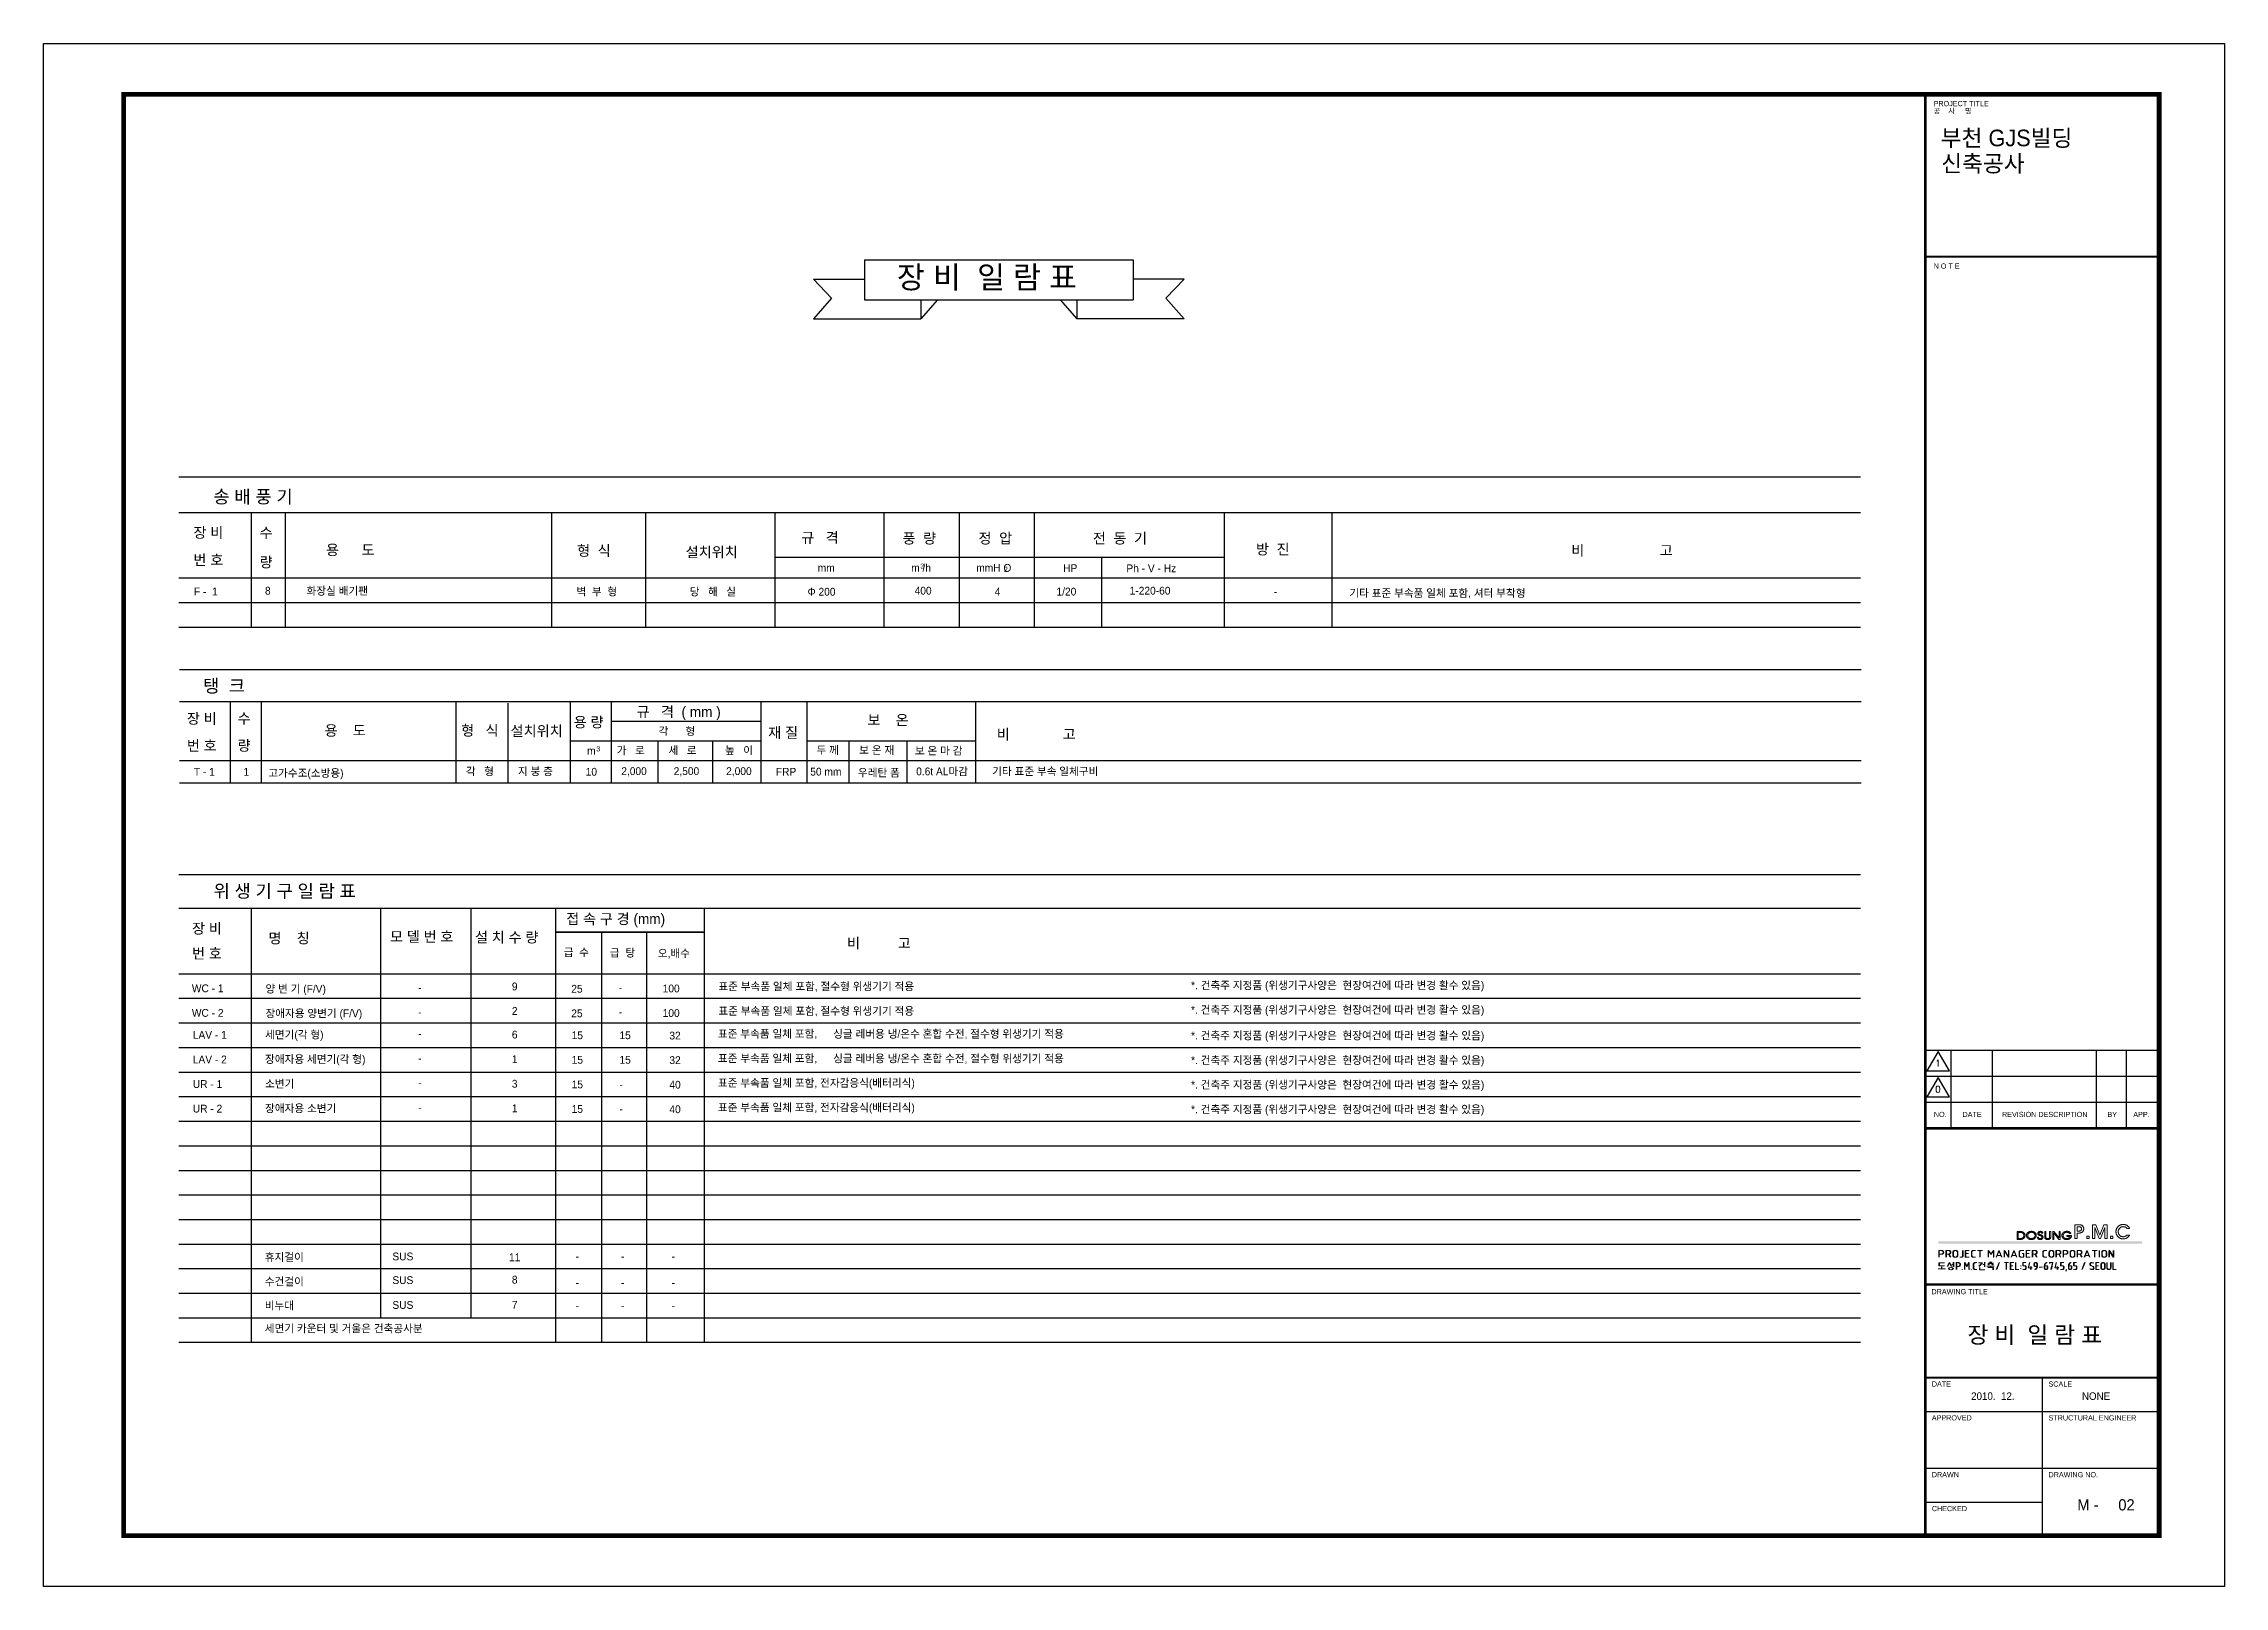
# Model space of a CAD drawing. Header units: millimetres. Extents: x 83956 to 461956, y 36707 to 125807.
# Drawn here: x 146956 to 209956, y 81257 to 125807 of the extents above; entities that cross this region are included whole.
import ezdxf
from ezdxf.enums import TextEntityAlignment as Align

# ---------------------------------------------------------------- set-up
doc = ezdxf.new("R2010")
doc.units = ezdxf.units.MM
doc.header["$LTSCALE"] = 100
doc.header["$MEASUREMENT"] = 0
doc.layers.get('0').update_dxf_attribs({"linetype": 'CONTINUOUS'})
doc.layers.get('Defpoints').update_dxf_attribs({"linetype": 'CONTINUOUS'})
for name, color, linetype in [('2', 2, 'CONTINUOUS'), ('AIR', 3, 'CONTINUOUS'), ('CEL', 7, 'CONTINUOUS'), ('ETC', 6, 'CONTINUOUS'), ('FORM', 8, 'CONTINUOUS'), ('LINE', 7, 'CONTINUOUS'), ('M-3600-1$0$pipe', 3, 'CONTINUOUS'), ('TEX', 3, 'CONTINUOUS'), ('TEXT', 11, 'CONTINUOUS'), ('TXT', 7, 'CONTINUOUS')]:
    doc.layers.add(name, color=color, linetype=linetype)
doc.styles.add('GHS', font='romans.shx', dxfattribs={"bigfont": 'ghs.shx'})
doc.styles.add('gr', font='Gulim.ttf')
doc.styles.add('HY울릉도L', font='HYWULM.TTF')
doc.styles.add('M-3600-1$0$M-3134$0$HY', font='H2WULL.TTF')
doc.styles.add('TITLE', font='Gulim.ttf')

msp = doc.modelspace()

# ---------------------------------------------------------------- texts
at = {"color": 3, "style": 'gr'}
for s, p in [('장 비', (151095, 106168)), ('수', (152560, 106168)), ('규   격  ( mm )', (164086, 106362)), ('용    도', (155074, 105823)), ('형   식', (159019, 105825)), ('설치위치', (160446, 105809)), ('용 량', (162270, 106063)), ('재 질', (167889, 105761)), ('보    온', (170756, 106123)), ('비              고', (174491, 105715)), ('번 호', (151095, 105388)), ('량', (152560, 105388))]:
    msp.add_text(s, height=300, dxfattribs=at).set_placement(p)
at = {"color": 2, "style": 'gr'}
for s, height, p in [('각      형', 225, (164724, 105843)), ('m', 225, (162657, 105277)), ('3', 150, (162923, 105368)), ('가   로', 225, (163513, 105283)), ('세   로', 225, (165010, 105286)), ('높   이', 225, (166639, 105286)), ('두 께', 225, (169285, 105294)), ('보 온 재', 225, (170519, 105294)), ('보 온 마 감', 225, (172128, 105277)), ('고가수조(소방용)', 225, (153448, 104631)), ('각   형', 225, (159156, 104681)), ('지 붕 층', 225, (160660, 104681)), ('FRP', 225, (168110, 104669)), ('50 mm', 225, (169104, 104671)), ('급  수', 225, (161984, 99453)), ('급  탕', 225, (163315, 99439)), ('오,배수', 225, (164701, 99426)), ('표준 부속품 일체 포함, 절수형 위생기기 적용', 225, (166450, 98470)), ('표준 부속품 일체 포함, 절수형 위생기기 적용', 225, (166450, 97760))]:
    msp.add_text(s, height=height, dxfattribs=at).set_placement(p)
for s, p in [('T - 1', (151600, 104667)), ('1', (152810, 104667)), ('10', (162780, 104668)), ('2,000', (164013, 104686)), ('2,500', (165527, 104686)), ('2,000', (167043, 104686)), ('우레탄 폼', (171086, 104641)), ('0.6t AL마감', (172912, 104679)), ('기타 표준 부속 일체구비', (175893, 104681))]:
    msp.add_text(s, height=225, dxfattribs=at).set_placement(p, align=Align.CENTER)
at = {"layer": 'M-3600-1$0$pipe', "color": 4, "style": 'M-3600-1$0$M-3134$0$HY'}
msp.add_text('송 배 풍 기', height=375, dxfattribs=at).set_placement((151859, 112537))
at = {"layer": 'M-3600-1$0$pipe', "color": 3, "style": 'M-3600-1$0$M-3134$0$HY'}
for s, p in [('장 비', (151284, 111538)), ('수', (153196, 111531)), ('규   격', (168844, 111394)), ('풍  량', (171768, 111372)), ('정  압', (173963, 111372)), ('전  동  기', (177266, 111372)), ('번 호', (151284, 110747)), ('량', (153196, 110684)), ('용      도', (155112, 111038)), ('형  식', (162368, 111018)), ('설치위치', (165504, 110976)), ('방  진', (181981, 111057)), ('비                    고', (191088, 111022))]:
    msp.add_text(s, height=300, dxfattribs=at).set_placement(p)
at = {"layer": 'M-3600-1$0$pipe', "color": 2, "style": 'M-3600-1$0$M-3134$0$HY'}
for s, height, p in [('mm', 225, (169319, 110557)), ('m /h', 225, (172020, 110557)), ('3', 150, (172284, 110643)), ('mmH O', 225, (173899, 110557)), ('2', 150, (174697, 110549)), ('HP', 225, (176410, 110548)), ('Ph - V - Hz', 225, (178236, 110543)), ('F -  1', 225, (151299, 109873)), ('8', 225, (153351, 109896)), ('화장실 배기팬', 225, (154552, 109891)), ('벽  부  형', 225, (162349, 109870)), ('당   해   실', 225, (165622, 109870)), ('Φ 200', 225, (169025, 109867)), ('4', 225, (174434, 109870)), ('1-220-60', 225, (178331, 109897)), ('-', 225, (182497, 109870)), ('  기타 표준 부속품 일체 포함, 셔터 부착형', 225, (184513, 109829))]:
    msp.add_text(s, height=height, dxfattribs=at).set_placement(p)
for s, p in [('400', (172610, 109897)), ('1/20', (176790, 109870))]:
    msp.add_text(s, height=225, dxfattribs=at).set_placement(p, align=Align.RIGHT)
at = {"layer": 'TEX', "color": 2, "style": 'HY울릉도L'}
for s, p in [('부천 GJS빌딩', (201761, 122843)), ('신축공사', (201775, 122105)), ('장 비  일 람 표 ', (202536, 88283))]:
    msp.add_text(s, height=480, dxfattribs=at).set_placement(p)
at = {"layer": 'TEXT', "color": 4, "linetype": 'Continuous', "style": 'gr'}
msp.add_text('장 비  일 람 표 ', height=642.86, dxfattribs=at).set_placement((171608, 118742))
at = {"layer": 'TEXT', "color": 4, "style": 'gr'}
for s, p in [('탱  크', (151561, 107074)), ('위 생 기 구 일 람 표', (151864, 101150))]:
    msp.add_text(s, height=375, dxfattribs=at).set_placement(p)
at = {"layer": 'TEXT', "color": 3, "style": 'gr'}
for s, p in [('장 비', (151243, 100107)), ('모 델 번 호', (156963, 99869)), ('설 치 수 량', (159417, 99851)), ('접 속 구 경 (mm)', (162054, 100382)), ('번 호', (151243, 99384)), ('명    칭', (153453, 99826)), ('비          고', (170166, 99681))]:
    msp.add_text(s, height=300, dxfattribs=at).set_placement(p)
at = {"layer": 'TEXT', "color": 2, "style": 'gr'}
for s, p in [('WC - 1', (151239, 98415)), ('양 변 기 (F/V)', (153365, 98400)), ('-', (157775, 98435)), ('25', (162200, 98401)), ('-', (163574, 98440)), ('100', (164840, 98410)), ('*. 건축주 지정품 (위생기구사양은  현장여건에 따라 변경 활수 있음)', (180105, 98502)), ('WC - 2', (151239, 97705)), ('장애자용 양변기 (F/V)', (153365, 97691)), ('-', (157775, 97726)), ('25', (162200, 97692)), ('-', (163574, 97730)), ('100', (164840, 97701)), ('*. 건축주 지정품 (위생기구사양은  현장여건에 따라 변경 활수 있음)', (180105, 97793)), ('LAV - 1', (151266, 97069)), ('세면기(각 형)', (153353, 97077)), ('-', (157775, 97105)), ('15', (162211, 97059)), ('15', (163591, 97059)), ('32', (165034, 97050)), ('표준 부속품 일체 포함,', (166436, 97101)), ('싱글 레버용 냉/온수 혼합 수전, 절수형 위생기기 적용', (169764, 97098)), ('*. 건축주 지정품 (위생기구사양은  현장여건에 따라 변경 활수 있음)', (180105, 97050)), ('LAV - 2', (151266, 96360)), ('장애자용 세면기(각 형)', (153353, 96368)), ('-', (157775, 96395)), ('15', (162211, 96350)), ('15', (163591, 96350)), ('32', (165034, 96341)), ('표준 부속품 일체 포함,', (166436, 96392)), ('싱글 레버용 냉/온수 혼합 수전, 절수형 위생기기 적용', (169764, 96388)), ('*. 건축주 지정품 (위생기구사양은  현장여건에 따라 변경 활수 있음)', (180105, 96340)), ('UR - 1', (151266, 95650)), ('소변기', (153353, 95658)), ('-', (157775, 95686)), ('15', (162211, 95640)), ('40', (165034, 95631)), ('표준 부속품 일체 포함, 전자감응식(배터리식)', (166436, 95682)), ('*. 건축주 지정품 (위생기구사양은  현장여건에 따라 변경 활수 있음)', (180105, 95631)), ('UR - 2', (151266, 94941)), ('장애자용 소변기', (153353, 94949)), ('15', (162211, 94931)), ('-', (163591, 95640)), ('40', (165034, 94922)), ('표준 부속품 일체 포함, 전자감응식(배터리식)', (166436, 94973)), ('*. 건축주 지정품 (위생기구사양은  현장여건에 따라 변경 활수 있음)', (180105, 94921)), ('-', (157775, 94976)), ('-', (163591, 94931)), ('휴지걸이', (153345, 90652)), ('SUS', (157032, 90672)), ('-', (162326, 90676)), ('-', (163634, 90676)), ('-', (165100, 90676)), ('수건걸이', (153345, 89947)), ('SUS', (157032, 89988)), ('비누대', (153345, 89253)), ('SUS', (157032, 89271)), ('-', (162326, 89916)), ('-', (163634, 89916)), ('-', (165100, 89916)), ('세면기 카운터 및 거울은 건축공사분', (153345, 88592)), ('-', (162326, 89247)), ('-', (163634, 89247)), ('-', (165100, 89247))]:
    msp.add_text(s, height=225, dxfattribs=at).set_placement(p)
for s, p in [('9', (160565, 98469)), ('2', (160565, 97760)), ('6', (160565, 97078)), ('1', (160565, 96369)), ('3', (160565, 95659)), ('1', (160565, 94950)), ('11', (160565, 90648)), ('8', (160565, 90000)), ('7', (160565, 89274))]:
    msp.add_text(s, height=225, dxfattribs=at).set_placement(p, align=Align.CENTER)
at = {"layer": 'TXT', "style": 'HY울릉도L'}
for s, height, p in [('2010.  12.', 216, (202640, 86643)), ('NONE', 216, (205840, 86643)), ('M -', 324, (205708, 83450)), ('02', 324, (206892, 83450))]:
    msp.add_text(s, height=height, dxfattribs=at).set_placement(p)

# ---------------------------------------------------------------- blocks, each defined once
blk = doc.blocks.new('PMC-mark')
at = {"layer": 'FORM', "color": 7, "lineweight": 0}
for p, q in [((3657, 2040), (3540, 2040)), ((3540, 2040), (3540, 1734)), ((3540, 1734), (3641, 1734)), ((3582, 1769), (3582, 2005)), ((3582, 2005), (3644, 2005)), ((3655, 1769), (3582, 1769)), ((3641, 1734), (3653, 1734)), ((3644, 2005), (3655, 2005)), ((3653, 1734), (3664, 1735)), ((3655, 2005), (3666, 2004)), ((3665, 1769), (3655, 1769)), ((3662, 2040), (3657, 2040)), ((3672, 2040), (3662, 2040)), ((3664, 1735), (3674, 1735)), ((3675, 1770), (3665, 1769)), ((3666, 2004), (3676, 2003)), ((3683, 2039), (3672, 2040)), ((3674, 1735), (3684, 1736)), ((3686, 1771), (3675, 1770)), ((3676, 2003), (3686, 2002)), ((3693, 2038), (3683, 2039)), ((3684, 1736), (3693, 1737)), ((3686, 2002), (3696, 2000)), ((3695, 1773), (3686, 1771)), ((3702, 2037), (3693, 2038)), ((3693, 1737), (3701, 1738)), ((3705, 1775), (3695, 1773)), ((3696, 2000), (3705, 1998)), ((3701, 1738), (3707, 1739)), ((3712, 2035), (3702, 2037)), ((3705, 1998), (3714, 1995)), ((3713, 1777), (3705, 1775)), ((3707, 1739), (3717, 1741)), ((3721, 2033), (3712, 2035)), ((3722, 1780), (3713, 1777)), ((3714, 1995), (3722, 1992)), ((3717, 1741), (3726, 1744)), ((3730, 2030), (3721, 2033)), ((3722, 1992), (3730, 1989)), ((3730, 1783), (3722, 1780)), ((3726, 1744), (3735, 1746)), ((3739, 2028), (3730, 2030)), ((3730, 1989), (3738, 1985)), ((3738, 1787), (3730, 1783)), ((3735, 1746), (3744, 1750)), ((3738, 1985), (3745, 1981)), ((3746, 1791), (3738, 1787)), ((3747, 2024), (3739, 2028)), ((3744, 1750), (3753, 1754)), ((3745, 1981), (3752, 1976)), ((3753, 1796), (3746, 1791)), ((3755, 2021), (3747, 2024)), ((3752, 1976), (3757, 1973)), ((3759, 1801), (3753, 1796)), ((3753, 1754), (3761, 1758)), ((3763, 2017), (3755, 2021)), ((3757, 1973), (3764, 1967)), ((3763, 1805), (3759, 1801)), ((3761, 1758), (3767, 1761)), ((3771, 2013), (3763, 2017)), ((3769, 1811), (3763, 1805)), ((3764, 1967), (3770, 1961)), ((3767, 1761), (3775, 1766)), ((3775, 1817), (3769, 1811)), ((3770, 1961), (3775, 1955)), ((3778, 2008), (3771, 2013)), ((3775, 1955), (3780, 1949)), ((3780, 1823), (3775, 1817)), ((3775, 1766), (3783, 1772)), ((3785, 2003), (3778, 2008)), ((3780, 1949), (3784, 1942)), ((3784, 1830), (3780, 1823)), ((3783, 1772), (3790, 1777)), ((3784, 1942), (3788, 1935)), ((3788, 1837), (3784, 1830)), ((3792, 1998), (3785, 2003)), ((3788, 1935), (3791, 1928)), ((3791, 1844), (3788, 1837)), ((3790, 1777), (3797, 1783)), ((3791, 1928), (3793, 1920)), ((3793, 1852), (3791, 1844)), ((3794, 1996), (3792, 1998)), ((3793, 1920), (3795, 1912)), ((3795, 1860), (3793, 1852)), ((3801, 1990), (3794, 1996)), ((3795, 1912), (3797, 1904)), ((3797, 1868), (3795, 1860)), ((3797, 1904), (3797, 1895)), ((3797, 1895), (3798, 1886)), ((3798, 1877), (3797, 1868)), ((3797, 1783), (3803, 1789)), ((3798, 1886), (3798, 1886)), ((3798, 1886), (3798, 1877)), ((3806, 1984), (3801, 1990)), ((3803, 1789), (3809, 1795)), ((3812, 1978), (3806, 1984)), ((3809, 1795), (3814, 1802)), ((3817, 1972), (3812, 1978)), ((3814, 1802), (3819, 1809)), ((3821, 1965), (3817, 1972)), ((3819, 1809), (3823, 1814)), ((3825, 1958), (3821, 1965)), ((3823, 1814), (3827, 1821)), ((3829, 1951), (3825, 1958)), ((3827, 1821), (3830, 1829)), ((3832, 1944), (3829, 1951)), ((3830, 1829), (3834, 1836)), ((3835, 1936), (3832, 1944)), ((3834, 1836), (3836, 1844)), ((3837, 1929), (3835, 1936)), ((3836, 1844), (3839, 1851)), ((3839, 1921), (3837, 1929)), ((3841, 1912), (3839, 1921)), ((3839, 1851), (3840, 1859)), ((3840, 1859), (3842, 1868)), ((3842, 1904), (3841, 1912)), ((3843, 1895), (3842, 1904)), ((3842, 1876), (3843, 1884)), ((3842, 1868), (3842, 1876)), ((3843, 1886), (3843, 1895)), ((3843, 1884), (3843, 1886)), ((3898, 1904), (3897, 1896)), ((3897, 1896), (3897, 1889)), ((3897, 1889), (3897, 1881)), ((3897, 1889), (3897, 1889)), ((3897, 1881), (3898, 1873)), ((3899, 1912), (3898, 1904)), ((3898, 1873), (3899, 1865)), ((3901, 1920), (3899, 1912)), ((3899, 1865), (3901, 1857)), ((3903, 1928), (3901, 1920)), ((3901, 1857), (3903, 1849)), ((3905, 1935), (3903, 1928)), ((3903, 1849), (3905, 1841)), ((3909, 1943), (3905, 1935)), ((3905, 1841), (3908, 1833)), ((3908, 1833), (3910, 1830)), ((3912, 1951), (3909, 1943)), ((3910, 1830), (3913, 1823)), ((3915, 1957), (3912, 1951)), ((3913, 1823), (3917, 1816)), ((3920, 1964), (3915, 1957)), ((3917, 1816), (3922, 1809)), ((3925, 1971), (3920, 1964)), ((3922, 1809), (3927, 1802)), ((3930, 1978), (3925, 1971)), ((3927, 1802), (3932, 1795)), ((3936, 1984), (3930, 1978)), ((3932, 1795), (3938, 1788)), ((3942, 1990), (3936, 1984)), ((3938, 1788), (3944, 1782)), ((3948, 1997), (3942, 1990)), ((3944, 1897), (3945, 1905)), ((3944, 1889), (3944, 1897)), ((3944, 1881), (3944, 1889)), ((3944, 1889), (3944, 1889)), ((3945, 1873), (3944, 1881)), ((3944, 1782), (3946, 1781)), ((3945, 1905), (3946, 1913)), ((3946, 1865), (3945, 1873)), ((3946, 1913), (3949, 1921)), ((3948, 1857), (3946, 1865)), ((3946, 1781), (3953, 1774)), ((3956, 2002), (3948, 1997)), ((3951, 1849), (3948, 1857)), ((3949, 1921), (3952, 1929)), ((3954, 1842), (3951, 1849)), ((3952, 1929), (3954, 1934)), ((3953, 1774), (3960, 1769)), ((3954, 1934), (3958, 1942)), ((3956, 1836), (3954, 1842)), ((3959, 2005), (3956, 2002)), ((3961, 1829), (3956, 1836)), ((3958, 1942), (3963, 1949)), ((3966, 2010), (3959, 2005)), ((3960, 1769), (3968, 1763)), ((3965, 1821), (3961, 1829)), ((3963, 1949), (3968, 1956)), ((3971, 1815), (3965, 1821)), ((3974, 2016), (3966, 2010)), ((3968, 1956), (3974, 1963)), ((3968, 1763), (3975, 1758)), ((3977, 1809), (3971, 1815)), ((3982, 2021), (3974, 2016)), ((3974, 1963), (3980, 1969)), ((3975, 1758), (3983, 1753)), ((3983, 1803), (3977, 1809)), ((3980, 1969), (3986, 1975)), ((3990, 2025), (3982, 2021)), ((3989, 1798), (3983, 1803)), ((3983, 1753), (3991, 1749)), ((3986, 1975), (3993, 1980)), ((3997, 1793), (3989, 1798)), ((3998, 2029), (3990, 2025)), ((3991, 1749), (3999, 1745)), ((3993, 1980), (4001, 1985)), ((4005, 1788), (3997, 1793)), ((4006, 2033), (3998, 2029)), ((3999, 1745), (4008, 1742)), ((4001, 1985), (4009, 1990)), ((4013, 1783), (4005, 1788)), ((4015, 2036), (4006, 2033)), ((4008, 1742), (4009, 1742)), ((4009, 1990), (4017, 1994)), ((4009, 1742), (4017, 1739)), ((4022, 1780), (4013, 1783)), ((4018, 2037), (4015, 2036)), ((4017, 1994), (4026, 1998)), ((4017, 1739), (4026, 1736)), ((4027, 2040), (4018, 2037)), ((4031, 1776), (4022, 1780)), ((4026, 1998), (4032, 2000)), ((4026, 1736), (4035, 1734)), ((4037, 2042), (4027, 2040)), ((4038, 1774), (4031, 1776)), ((4032, 2000), (4041, 2003)), ((4035, 1734), (4045, 1732)), ((4046, 2044), (4037, 2042)), ((4047, 1771), (4038, 1774)), ((4041, 2003), (4050, 2005)), ((4045, 1732), (4054, 1730)), ((4055, 2045), (4046, 2044)), ((4056, 1769), (4047, 1771)), ((4050, 2005), (4060, 2007)), ((4054, 1730), (4064, 1729)), ((4065, 2046), (4055, 2045)), ((4066, 1767), (4056, 1769)), ((4060, 2007), (4069, 2008)), ((4064, 1729), (4074, 1729)), ((4075, 2047), (4065, 2046)), ((4075, 1766), (4066, 1767)), ((4069, 2008), (4079, 2009)), ((4074, 1729), (4084, 1728)), ((4085, 2047), (4075, 2047)), ((4085, 1766), (4075, 1766)), ((4079, 2009), (4085, 2009)), ((4084, 1728), (4085, 1728)), ((4091, 2047), (4085, 2047)), ((4085, 2009), (4095, 2008)), ((4095, 1766), (4085, 1766)), ((4085, 1728), (4095, 1729)), ((4101, 2047), (4091, 2047)), ((4095, 2008), (4105, 2008)), ((4105, 1767), (4095, 1766)), ((4095, 1729), (4105, 1729)), ((4111, 2046), (4101, 2047)), ((4105, 2008), (4115, 2006)), ((4114, 1768), (4105, 1767)), ((4105, 1729), (4115, 1730)), ((4121, 2045), (4111, 2046)), ((4123, 1770), (4114, 1768)), ((4115, 2006), (4124, 2004)), ((4115, 1730), (4125, 1732)), ((4130, 2043), (4121, 2045)), ((4132, 1772), (4123, 1770)), ((4124, 2004), (4133, 2002)), ((4125, 1732), (4134, 1733)), ((4139, 2041), (4130, 2043)), ((4141, 1775), (4132, 1772)), ((4133, 2002), (4142, 1999)), ((4134, 1733), (4143, 1736)), ((4148, 2039), (4139, 2041)), ((4150, 1778), (4141, 1775)), ((4142, 1999), (4142, 1999)), ((4142, 1999), (4151, 1996)), ((4143, 1736), (4152, 1738)), ((4157, 2036), (4148, 2039)), ((4158, 1782), (4150, 1778)), ((4151, 1996), (4159, 1992)), ((4152, 1738), (4161, 1741)), ((4162, 2034), (4157, 2036)), ((4166, 1786), (4158, 1782)), ((4159, 1992), (4167, 1987)), ((4161, 1741), (4162, 1741)), ((4170, 2031), (4162, 2034)), ((4162, 1741), (4170, 1745)), ((4173, 1791), (4166, 1786)), ((4167, 1987), (4175, 1982)), ((4179, 2027), (4170, 2031)), ((4170, 1745), (4179, 1748)), ((4181, 1796), (4173, 1791)), ((4175, 1982), (4182, 1976)), ((4187, 2023), (4179, 2027)), ((4179, 1748), (4187, 1753)), ((4188, 1802), (4181, 1796)), ((4182, 1976), (4189, 1970)), ((4195, 2018), (4187, 2023)), ((4187, 1753), (4195, 1757)), ((4189, 1803), (4188, 1802)), ((4189, 1970), (4190, 1969)), ((4195, 1809), (4189, 1803)), ((4190, 1969), (4197, 1963)), ((4203, 2013), (4195, 2018)), ((4201, 1815), (4195, 1809)), ((4195, 1757), (4203, 1762)), ((4197, 1963), (4203, 1957)), ((4207, 1822), (4201, 1815)), ((4210, 2008), (4203, 2013)), ((4203, 1957), (4208, 1950)), ((4203, 1762), (4210, 1767)), ((4212, 1828), (4207, 1822)), ((4208, 1950), (4213, 1943)), ((4218, 2002), (4210, 2008)), ((4210, 1767), (4218, 1773)), ((4216, 1835), (4212, 1828)), ((4213, 1943), (4218, 1936)), ((4220, 1842), (4216, 1835)), ((4223, 1998), (4218, 2002)), ((4218, 1936), (4220, 1932)), ((4218, 1773), (4225, 1779)), ((4220, 1932), (4223, 1924)), ((4223, 1850), (4220, 1842)), ((4229, 1992), (4223, 1998)), ((4223, 1924), (4226, 1917)), ((4225, 1857), (4223, 1850)), ((4227, 1865), (4225, 1857)), ((4225, 1779), (4226, 1779)), ((4226, 1917), (4228, 1909)), ((4226, 1779), (4232, 1786)), ((4229, 1873), (4227, 1865)), ((4228, 1909), (4229, 1901)), ((4236, 1986), (4229, 1992)), ((4229, 1901), (4230, 1892)), ((4230, 1890), (4229, 1881)), ((4229, 1881), (4229, 1873)), ((4230, 1892), (4230, 1890)), ((4232, 1786), (4238, 1792)), ((4242, 1979), (4236, 1986)), ((4238, 1792), (4244, 1799)), ((4247, 1972), (4242, 1979)), ((4244, 1799), (4249, 1806)), ((4252, 1965), (4247, 1972)), ((4249, 1806), (4254, 1813)), ((4256, 1958), (4252, 1965)), ((4254, 1813), (4258, 1820)), ((4260, 1951), (4256, 1958)), ((4258, 1820), (4262, 1827)), ((4263, 1945), (4260, 1951)), ((4262, 1829), (4265, 1836)), ((4262, 1827), (4262, 1829)), ((4266, 1938), (4263, 1945)), ((4265, 1836), (4268, 1844)), ((4269, 1930), (4266, 1938)), ((4268, 1844), (4270, 1851)), ((4271, 1922), (4269, 1930)), ((4270, 1851), (4272, 1859)), ((4273, 1914), (4271, 1922)), ((4272, 1859), (4273, 1867)), ((4274, 1906), (4273, 1914)), ((4273, 1867), (4274, 1876)), ((4274, 1898), (4274, 1906)), ((4275, 1889), (4274, 1898)), ((4274, 1876), (4275, 1884)), ((4275, 1884), (4275, 1889)), ((4322, 1817), (4322, 1808)), ((4360, 1817), (4322, 1817)), ((4322, 1808), (4323, 1800)), ((4323, 1800), (4325, 1792)), ((4325, 1792), (4328, 1784)), ((4328, 1784), (4331, 1777)), ((4331, 1777), (4335, 1770)), ((4334, 1975), (4333, 1966)), ((4333, 1966), (4333, 1960)), ((4333, 1960), (4333, 1952)), ((4333, 1952), (4335, 1944)), ((4335, 1983), (4334, 1975)), ((4337, 1991), (4335, 1983)), ((4335, 1944), (4337, 1936)), ((4335, 1770), (4340, 1764)), ((4340, 1998), (4337, 1991)), ((4337, 1936), (4337, 1935)), ((4337, 1935), (4341, 1928)), ((4344, 2005), (4340, 1998)), ((4340, 1764), (4345, 1758)), ((4341, 1928), (4345, 1921)), ((4349, 2012), (4344, 2005)), ((4345, 1921), (4351, 1914)), ((4345, 1758), (4351, 1753)), ((4354, 2018), (4349, 2012)), ((4351, 1914), (4358, 1909)), ((4351, 1753), (4357, 1748)), ((4360, 2024), (4354, 2018)), ((4357, 1748), (4365, 1743)), ((4358, 1909), (4365, 1903)), ((4362, 2025), (4360, 2024)), ((4360, 1815), (4360, 1817)), ((4362, 1807), (4360, 1815)), ((4369, 2030), (4362, 2025)), ((4364, 1799), (4362, 1807)), ((4368, 1792), (4364, 1799)), ((4365, 1903), (4372, 1898)), ((4365, 1743), (4373, 1739)), ((4373, 1785), (4368, 1792)), ((4376, 2035), (4369, 2030)), ((4372, 1898), (4381, 1894)), ((4379, 1779), (4373, 1785)), ((4373, 1739), (4381, 1736)), ((4374, 1963), (4375, 1971)), ((4374, 1956), (4374, 1963)), ((4376, 1949), (4374, 1956)), ((4375, 1971), (4377, 1979)), ((4384, 2038), (4376, 2035)), ((4379, 1942), (4376, 1949)), ((4377, 1979), (4380, 1986)), ((4385, 1936), (4379, 1942)), ((4382, 1777), (4379, 1779)), ((4380, 1986), (4385, 1993)), ((4381, 1894), (4385, 1892)), ((4381, 1736), (4390, 1733)), ((4389, 1773), (4382, 1777)), ((4393, 2041), (4384, 2038)), ((4385, 1993), (4390, 1998)), ((4391, 1931), (4385, 1936)), ((4385, 1892), (4393, 1888)), ((4397, 1769), (4389, 1773)), ((4390, 1998), (4396, 2003)), ((4390, 1733), (4399, 1731)), ((4399, 1927), (4391, 1931)), ((4402, 2044), (4393, 2041)), ((4393, 1888), (4402, 1885)), ((4396, 2003), (4404, 2007)), ((4406, 1766), (4397, 1769)), ((4409, 1923), (4399, 1927)), ((4399, 1731), (4409, 1729)), ((4411, 2045), (4402, 2044)), ((4402, 1885), (4411, 1882)), ((4404, 2007), (4413, 2010)), ((4415, 1765), (4406, 1766)), ((4410, 1923), (4409, 1923)), ((4409, 1729), (4419, 1729)), ((4417, 1921), (4410, 1923)), ((4421, 2046), (4411, 2045)), ((4411, 1882), (4421, 1880)), ((4413, 2010), (4422, 2012)), ((4426, 1764), (4415, 1765)), ((4427, 1918), (4417, 1921)), ((4419, 1729), (4427, 1728)), ((4432, 2047), (4421, 2046)), ((4421, 1880), (4426, 1879)), ((4422, 2012), (4431, 2012)), ((4426, 1879), (4438, 1875)), ((4433, 1764), (4426, 1764)), ((4439, 1915), (4427, 1918)), ((4427, 1728), (4437, 1729)), ((4431, 2012), (4441, 2011)), ((4438, 2047), (4432, 2047)), ((4443, 1766), (4433, 1764)), ((4437, 1729), (4447, 1730)), ((4449, 2046), (4438, 2047)), ((4438, 1875), (4448, 1872)), ((4462, 1909), (4439, 1915)), ((4441, 2011), (4450, 2009)), ((4452, 1768), (4443, 1766)), ((4447, 1730), (4457, 1731)), ((4448, 1872), (4458, 1869)), ((4458, 2044), (4449, 2046)), ((4450, 2009), (4459, 2006)), ((4460, 1771), (4452, 1768)), ((4457, 1731), (4466, 1734)), ((4467, 2042), (4458, 2044)), ((4458, 1869), (4466, 1866)), ((4459, 2006), (4467, 2002)), ((4468, 1775), (4460, 1771)), ((4472, 1906), (4462, 1909)), ((4466, 1866), (4472, 1862)), ((4466, 1734), (4474, 1736)), ((4476, 2039), (4467, 2042)), ((4467, 2002), (4469, 2000)), ((4475, 1780), (4468, 1775)), ((4469, 2000), (4476, 1994)), ((4481, 1902), (4472, 1906)), ((4472, 1862), (4475, 1860)), ((4474, 1736), (4483, 1740)), ((4475, 1860), (4482, 1855)), ((4479, 1784), (4475, 1780)), ((4484, 2036), (4476, 2039)), ((4476, 1994), (4481, 1987)), ((4484, 1790), (4479, 1784)), ((4481, 1987), (4484, 1980)), ((4489, 1898), (4481, 1902)), ((4482, 1855), (4486, 1849)), ((4483, 1740), (4490, 1744)), ((4492, 2031), (4484, 2036)), ((4484, 1980), (4486, 1972)), ((4488, 1797), (4484, 1790)), ((4486, 1972), (4486, 1970)), ((4486, 1970), (4525, 1970)), ((4486, 1849), (4490, 1842)), ((4492, 1804), (4488, 1797)), ((4497, 1893), (4489, 1898)), ((4490, 1842), (4493, 1834)), ((4490, 1744), (4498, 1749)), ((4498, 2026), (4492, 2031)), ((4493, 1812), (4492, 1804)), ((4493, 1834), (4494, 1825)), ((4494, 1820), (4493, 1812)), ((4494, 1825), (4494, 1820)), ((4504, 1888), (4497, 1893)), ((4503, 2022), (4498, 2026)), ((4498, 1749), (4504, 1754)), ((4508, 2017), (4503, 2022)), ((4511, 1883), (4504, 1888)), ((4504, 1754), (4505, 1755)), ((4505, 1755), (4511, 1761)), ((4513, 2010), (4508, 2017)), ((4516, 1877), (4511, 1883)), ((4511, 1761), (4517, 1767)), ((4517, 2003), (4513, 2010)), ((4521, 1872), (4516, 1877)), ((4520, 1996), (4517, 2003)), ((4517, 1767), (4521, 1773)), ((4523, 1988), (4520, 1996)), ((4525, 1865), (4521, 1872)), ((4521, 1773), (4525, 1780)), ((4524, 1979), (4523, 1988)), ((4525, 1970), (4524, 1979)), ((4529, 1858), (4525, 1865)), ((4525, 1780), (4528, 1787)), ((4528, 1787), (4531, 1795)), ((4531, 1850), (4529, 1858)), ((4533, 1842), (4531, 1850)), ((4531, 1795), (4533, 1803)), ((4535, 1834), (4533, 1842)), ((4533, 1803), (4534, 1811)), ((4534, 1811), (4535, 1820)), ((4535, 1825), (4535, 1834)), ((4535, 1820), (4535, 1825)), ((4598, 2040), (4598, 1845)), ((4643, 2040), (4598, 2040)), ((4598, 1845), (4598, 1835)), ((4598, 1835), (4599, 1825)), ((4599, 1825), (4599, 1817)), ((4599, 1817), (4600, 1810)), ((4600, 1810), (4600, 1804)), ((4600, 1804), (4600, 1804)), ((4600, 1804), (4602, 1796)), ((4602, 1796), (4605, 1788)), ((4605, 1788), (4608, 1780)), ((4608, 1780), (4613, 1773)), ((4613, 1773), (4616, 1768)), ((4616, 1768), (4623, 1761)), ((4623, 1761), (4629, 1755)), ((4629, 1755), (4637, 1750)), ((4637, 1750), (4644, 1745)), ((4643, 1845), (4643, 2040)), ((4643, 1839), (4643, 1845)), ((4643, 1829), (4643, 1839)), ((4644, 1820), (4643, 1829)), ((4646, 1811), (4644, 1820)), ((4644, 1745), (4652, 1741)), ((4648, 1804), (4646, 1811)), ((4651, 1797), (4648, 1804)), ((4654, 1791), (4651, 1797)), ((4652, 1741), (4658, 1738)), ((4658, 1786), (4654, 1791)), ((4663, 1780), (4658, 1786)), ((4658, 1786), (4658, 1786)), ((4658, 1738), (4666, 1735)), ((4669, 1775), (4663, 1780)), ((4666, 1735), (4675, 1732)), ((4677, 1772), (4669, 1775)), ((4675, 1732), (4684, 1731)), ((4685, 1769), (4677, 1772)), ((4684, 1731), (4694, 1729)), ((4694, 1767), (4685, 1769)), ((4705, 1765), (4694, 1767)), ((4694, 1729), (4704, 1728)), ((4704, 1728), (4715, 1728)), ((4716, 1765), (4705, 1765)), ((4715, 1728), (4717, 1728)), ((4724, 1765), (4716, 1765)), ((4717, 1728), (4728, 1728)), ((4734, 1766), (4724, 1765)), ((4728, 1728), (4738, 1729)), ((4744, 1768), (4734, 1766)), ((4738, 1729), (4748, 1731)), ((4752, 1771), (4744, 1768)), ((4748, 1731), (4757, 1733)), ((4760, 1775), (4752, 1771)), ((4757, 1733), (4765, 1735)), ((4766, 1780), (4760, 1775)), ((4765, 1735), (4772, 1738)), ((4771, 1786), (4766, 1780)), ((4773, 1789), (4771, 1786)), ((4772, 1738), (4780, 1742)), ((4777, 1794), (4773, 1789)), ((4780, 1801), (4777, 1794)), ((4782, 1808), (4780, 1801)), ((4780, 1742), (4788, 1746)), ((4784, 1816), (4782, 1808)), ((4785, 1825), (4784, 1816)), ((4786, 1834), (4785, 1825)), ((4831, 2040), (4786, 2040)), ((4786, 2040), (4786, 1845)), ((4786, 1845), (4786, 1834)), ((4788, 1746), (4795, 1752)), ((4795, 1752), (4802, 1757)), ((4802, 1757), (4808, 1764)), ((4808, 1764), (4812, 1768)), ((4812, 1768), (4816, 1775)), ((4816, 1775), (4820, 1782)), ((4820, 1782), (4823, 1790)), ((4823, 1790), (4826, 1798)), ((4826, 1798), (4827, 1802)), ((4827, 1802), (4828, 1809)), ((4828, 1809), (4829, 1816)), ((4829, 1816), (4830, 1824)), ((4830, 1833), (4831, 1842)), ((4830, 1824), (4830, 1833)), ((4831, 1845), (4831, 2040)), ((4831, 1842), (4831, 1845)), ((4956, 2040), (4909, 2040)), ((4909, 2040), (4909, 1734)), ((4909, 1734), (4953, 1734)), ((4953, 1734), (4953, 1985)), ((4953, 1985), (5149, 1734)), ((5150, 1795), (4956, 2040)), ((5149, 1734), (5193, 1734)), ((5193, 2040), (5150, 2040)), ((5150, 2040), (5150, 1795)), ((5193, 1734), (5193, 2040)), ((5261, 1904), (5260, 1896)), ((5260, 1896), (5260, 1889)), ((5260, 1889), (5260, 1881)), ((5260, 1881), (5261, 1873)), ((5262, 1912), (5261, 1904)), ((5261, 1873), (5262, 1865)), ((5263, 1920), (5262, 1912)), ((5262, 1865), (5264, 1857)), ((5265, 1928), (5263, 1920)), ((5264, 1857), (5266, 1849)), ((5268, 1936), (5265, 1928)), ((5266, 1849), (5268, 1841)), ((5271, 1943), (5268, 1936)), ((5268, 1841), (5271, 1833)), ((5275, 1951), (5271, 1943)), ((5271, 1833), (5272, 1830)), ((5272, 1830), (5276, 1823)), ((5278, 1957), (5275, 1951)), ((5276, 1823), (5280, 1816)), ((5282, 1964), (5278, 1957)), ((5280, 1816), (5284, 1808)), ((5287, 1971), (5282, 1964)), ((5284, 1808), (5289, 1801)), ((5292, 1978), (5287, 1971)), ((5289, 1801), (5295, 1795)), ((5298, 1984), (5292, 1978)), ((5295, 1795), (5301, 1788)), ((5304, 1990), (5298, 1984)), ((5301, 1788), (5307, 1782)), ((5311, 1996), (5304, 1990)), ((5306, 1897), (5307, 1905)), ((5306, 1889), (5306, 1897)), ((5306, 1881), (5306, 1889)), ((5307, 1873), (5306, 1881)), ((5307, 1905), (5309, 1913)), ((5308, 1865), (5307, 1873)), ((5307, 1782), (5308, 1781)), ((5310, 1857), (5308, 1865)), ((5308, 1781), (5315, 1775)), ((5309, 1913), (5311, 1921)), ((5313, 1849), (5310, 1857)), ((5318, 2002), (5311, 1996)), ((5311, 1921), (5314, 1929)), ((5316, 1842), (5313, 1849)), ((5314, 1929), (5317, 1934)), ((5315, 1775), (5322, 1769)), ((5319, 1836), (5316, 1842)), ((5317, 1934), (5321, 1942)), ((5321, 2005), (5318, 2002)), ((5323, 1829), (5319, 1836)), ((5329, 2011), (5321, 2005)), ((5321, 1942), (5325, 1949)), ((5322, 1769), (5330, 1763)), ((5328, 1822), (5323, 1829)), ((5325, 1949), (5331, 1956)), ((5333, 1815), (5328, 1822)), ((5337, 2016), (5329, 2011)), ((5330, 1763), (5337, 1758)), ((5331, 1956), (5336, 1962)), ((5339, 1809), (5333, 1815)), ((5336, 1962), (5343, 1969)), ((5345, 2021), (5337, 2016)), ((5337, 1758), (5345, 1754)), ((5345, 1803), (5339, 1809)), ((5343, 1969), (5349, 1975)), ((5353, 2026), (5345, 2021)), ((5352, 1798), (5345, 1803)), ((5345, 1754), (5353, 1750)), ((5349, 1975), (5356, 1980)), ((5349, 1975), (5349, 1975)), ((5359, 1793), (5352, 1798)), ((5361, 2030), (5353, 2026)), ((5353, 1750), (5362, 1746)), ((5356, 1980), (5364, 1986)), ((5367, 1788), (5359, 1793)), ((5369, 2033), (5361, 2030)), ((5362, 1746), (5370, 1742)), ((5364, 1986), (5372, 1990)), ((5375, 1783), (5367, 1788)), ((5378, 2036), (5369, 2033)), ((5370, 1742), (5371, 1742)), ((5371, 1742), (5380, 1739)), ((5372, 1990), (5380, 1994)), ((5384, 1780), (5375, 1783)), ((5384, 2038), (5378, 2036)), ((5380, 1994), (5389, 1998)), ((5380, 1739), (5389, 1736)), ((5393, 2041), (5384, 2038)), ((5393, 1776), (5384, 1780)), ((5389, 1998), (5394, 2000)), ((5389, 1736), (5398, 1734)), ((5402, 2043), (5393, 2041)), ((5400, 1774), (5393, 1776)), ((5394, 2000), (5403, 2003)), ((5398, 1734), (5408, 1732)), ((5409, 1771), (5400, 1774)), ((5411, 2044), (5402, 2043)), ((5403, 2003), (5412, 2005)), ((5408, 1732), (5417, 1730)), ((5419, 1769), (5409, 1771)), ((5421, 2046), (5411, 2044)), ((5412, 2005), (5422, 2007)), ((5417, 1730), (5427, 1729)), ((5428, 1767), (5419, 1769)), ((5431, 2046), (5421, 2046)), ((5422, 2007), (5432, 2008)), ((5427, 1729), (5437, 1729)), ((5438, 1766), (5428, 1767)), ((5441, 2047), (5431, 2046)), ((5432, 2008), (5441, 2009)), ((5437, 1729), (5447, 1728)), ((5447, 1766), (5438, 1766)), ((5452, 2047), (5441, 2047)), ((5441, 2009), (5447, 2009)), ((5447, 2009), (5458, 2008)), ((5455, 1766), (5447, 1766)), ((5447, 1728), (5458, 1729)), ((5447, 1728), (5447, 1728)), ((5450, 1886), (5450, 1848)), ((5636, 1886), (5450, 1886)), ((5450, 1848), (5582, 1848)), ((5457, 2047), (5452, 2047)), ((5465, 1767), (5455, 1766)), ((5468, 2047), (5457, 2047)), ((5458, 2008), (5467, 2008)), ((5458, 1729), (5468, 1729)), ((5475, 1768), (5465, 1767)), ((5467, 2008), (5477, 2006)), ((5478, 2046), (5468, 2047)), ((5468, 1729), (5478, 1730)), ((5484, 1770), (5475, 1768)), ((5477, 2006), (5487, 2005)), ((5488, 2045), (5478, 2046)), ((5478, 1730), (5487, 1731)), ((5494, 1772), (5484, 1770)), ((5487, 2005), (5496, 2002)), ((5487, 1731), (5497, 1733)), ((5497, 2043), (5488, 2045)), ((5503, 1775), (5494, 1772)), ((5496, 2002), (5505, 1999)), ((5507, 2041), (5497, 2043)), ((5497, 1733), (5506, 1735)), ((5511, 1778), (5503, 1775)), ((5505, 1999), (5508, 1998)), ((5506, 1735), (5515, 1738)), ((5516, 2039), (5507, 2041)), ((5508, 1998), (5517, 1995)), ((5520, 1781), (5511, 1778)), ((5515, 1738), (5524, 1740)), ((5525, 2037), (5516, 2039)), ((5517, 1995), (5525, 1990)), ((5528, 1786), (5520, 1781)), ((5524, 1740), (5532, 1744)), ((5533, 2034), (5525, 2037)), ((5525, 1990), (5533, 1986)), ((5535, 1790), (5528, 1786)), ((5532, 1744), (5540, 1747)), ((5542, 2030), (5533, 2034)), ((5533, 1986), (5540, 1981)), ((5543, 1795), (5535, 1790)), ((5540, 1981), (5547, 1975)), ((5540, 1747), (5548, 1751)), ((5550, 2026), (5542, 2030)), ((5550, 1800), (5543, 1795)), ((5547, 1975), (5553, 1969)), ((5548, 1751), (5556, 1755)), ((5556, 2023), (5550, 2026)), ((5556, 1806), (5550, 1800)), ((5553, 1969), (5554, 1968)), ((5554, 1968), (5611, 1968)), ((5564, 2018), (5556, 2023)), ((5562, 1812), (5556, 1806)), ((5556, 1755), (5564, 1760)), ((5567, 1818), (5562, 1812)), ((5572, 2013), (5564, 2018)), ((5564, 1760), (5571, 1765)), ((5572, 1825), (5567, 1818)), ((5571, 1765), (5578, 1770)), ((5579, 2008), (5572, 2013)), ((5576, 1833), (5572, 1825)), ((5579, 1840), (5576, 1833)), ((5578, 1770), (5580, 1772)), ((5585, 2002), (5579, 2008)), ((5582, 1848), (5579, 1840)), ((5580, 1772), (5586, 1777)), ((5591, 1996), (5585, 2002)), ((5586, 1777), (5592, 1783)), ((5597, 1990), (5591, 1996)), ((5592, 1783), (5598, 1789)), ((5602, 1983), (5597, 1990)), ((5598, 1789), (5603, 1795)), ((5607, 1976), (5602, 1983)), ((5603, 1795), (5608, 1802)), ((5611, 1968), (5607, 1976)), ((5608, 1802), (5613, 1808)), ((5613, 1808), (5617, 1815)), ((5617, 1815), (5621, 1822)), ((5621, 1822), (5624, 1830)), ((5624, 1830), (5627, 1837)), ((5627, 1837), (5629, 1845)), ((5629, 1845), (5632, 1853)), ((5632, 1853), (5633, 1861)), ((5633, 1861), (5635, 1870)), ((5635, 1870), (5636, 1878)), ((5636, 1878), (5636, 1886))]:
    blk.add_line(p, q, dxfattribs=at)
at = {"layer": 'FORM', "lineweight": 0}
for p, q in [((5896, 2300), (5766, 2300)), ((5766, 2300), (5766, 1764)), ((5766, 1764), (5850, 1764)), ((5850, 2055), (5850, 2222)), ((5850, 2222), (5907, 2222)), ((5905, 2055), (5850, 2055)), ((5850, 1764), (5850, 1976)), ((5850, 1976), (5910, 1976)), ((5898, 2300), (5896, 2300)), ((5916, 2299), (5898, 2300)), ((5912, 2055), (5905, 2055)), ((5907, 2222), (5924, 2222)), ((5910, 1976), (5926, 1977)), ((5929, 2056), (5912, 2055)), ((5931, 2299), (5916, 2299)), ((5924, 2222), (5940, 2220)), ((5926, 1977), (5941, 1978)), ((5944, 2057), (5929, 2056)), ((5945, 2299), (5931, 2299)), ((5940, 2220), (5954, 2217)), ((5941, 1978), (5955, 1980)), ((5958, 2060), (5944, 2057)), ((5957, 2298), (5945, 2299)), ((5954, 2217), (5966, 2214)), ((5955, 1980), (5969, 1982)), ((5967, 2297), (5957, 2298)), ((5970, 2064), (5958, 2060)), ((5966, 2214), (5978, 2209)), ((5974, 2296), (5967, 2297)), ((5969, 1982), (5982, 1986)), ((5980, 2068), (5970, 2064)), ((5989, 2292), (5974, 2296)), ((5978, 2209), (5987, 2204)), ((5989, 2074), (5980, 2068)), ((5982, 1986), (5995, 1990)), ((5987, 2204), (5989, 2202)), ((6002, 2288), (5989, 2292)), ((5989, 2202), (5998, 2194)), ((5994, 2077), (5989, 2074)), ((6002, 2086), (5994, 2077)), ((5995, 1990), (6007, 1995)), ((5998, 2194), (6006, 2184)), ((6014, 2283), (6002, 2288)), ((6009, 2096), (6002, 2086)), ((6006, 2184), (6011, 2173)), ((6007, 1995), (6019, 2000)), ((6013, 2108), (6009, 2096)), ((6011, 2173), (6015, 2160)), ((6016, 2121), (6013, 2108)), ((6026, 2278), (6014, 2283)), ((6015, 2160), (6017, 2146)), ((6017, 2137), (6016, 2121)), ((6017, 2146), (6017, 2137)), ((6019, 2000), (6030, 2007)), ((6036, 2271), (6026, 2278)), ((6030, 2007), (6040, 2014)), ((6047, 2264), (6036, 2271)), ((6040, 2014), (6050, 2022)), ((6057, 2255), (6047, 2264)), ((6050, 2022), (6051, 2023)), ((6051, 2023), (6061, 2032)), ((6066, 2245), (6057, 2255)), ((6061, 2032), (6069, 2042)), ((6074, 2234), (6066, 2245)), ((6069, 2042), (6077, 2052)), ((6082, 2221), (6074, 2234)), ((6077, 2052), (6084, 2063)), ((6083, 2219), (6082, 2221)), ((6089, 2207), (6083, 2219)), ((6084, 2063), (6089, 2075)), ((6094, 2195), (6089, 2207)), ((6089, 2075), (6094, 2087)), ((6097, 2182), (6094, 2195)), ((6094, 2087), (6097, 2099)), ((6100, 2169), (6097, 2182)), ((6097, 2099), (6100, 2113)), ((6102, 2155), (6100, 2169)), ((6100, 2113), (6102, 2126)), ((6102, 2142), (6102, 2155)), ((6102, 2141), (6102, 2142)), ((6102, 2126), (6102, 2141)), ((6307, 1861), (6225, 1861)), ((6225, 1861), (6225, 1764)), ((6225, 1764), (6307, 1764)), ((6307, 1764), (6307, 1861)), ((6568, 2300), (6446, 2300)), ((6446, 2300), (6446, 1764)), ((6446, 1764), (6529, 1764)), ((6529, 1764), (6529, 2194)), ((6529, 2194), (6693, 1764)), ((6724, 1897), (6568, 2300)), ((6693, 1764), (6753, 1764)), ((6879, 2300), (6724, 1897)), ((6753, 1764), (6920, 2196)), ((7000, 2300), (6879, 2300)), ((6920, 2196), (6920, 1764)), ((6920, 1764), (7000, 1764)), ((7000, 1764), (7000, 2300)), ((7220, 1861), (7139, 1861)), ((7139, 1861), (7139, 1764)), ((7139, 1764), (7220, 1764)), ((7220, 1764), (7220, 1861)), ((7344, 2050), (7343, 2036)), ((7343, 2036), (7343, 2036)), ((7343, 2036), (7344, 2022)), ((7345, 2064), (7344, 2050)), ((7344, 2022), (7345, 2008)), ((7346, 2077), (7345, 2064)), ((7345, 2008), (7346, 1995)), ((7349, 2091), (7346, 2077)), ((7346, 1995), (7348, 1981)), ((7348, 1981), (7351, 1968)), ((7352, 2104), (7349, 2091)), ((7351, 1968), (7354, 1955)), ((7355, 2116), (7352, 2104)), ((7354, 1955), (7358, 1942)), ((7360, 2129), (7355, 2116)), ((7358, 1942), (7361, 1932)), ((7365, 2142), (7360, 2129)), ((7361, 1932), (7366, 1920)), ((7366, 2144), (7365, 2142)), ((7371, 2156), (7366, 2144)), ((7366, 1920), (7372, 1907)), ((7378, 2168), (7371, 2156)), ((7372, 1907), (7378, 1895)), ((7385, 2180), (7378, 2168)), ((7378, 1895), (7385, 1884)), ((7392, 2191), (7385, 2180)), ((7385, 1884), (7393, 1873)), ((7400, 2202), (7392, 2191)), ((7393, 1873), (7401, 1862)), ((7409, 2212), (7400, 2202)), ((7401, 1862), (7410, 1851)), ((7418, 2223), (7409, 2212)), ((7410, 1851), (7414, 1846)), ((7414, 1846), (7424, 1836)), ((7428, 2233), (7418, 2223)), ((7424, 1836), (7434, 1826)), ((7436, 2240), (7428, 2233)), ((7431, 2035), (7432, 2048)), ((7432, 2024), (7431, 2035)), ((7432, 2048), (7433, 2062)), ((7433, 2011), (7432, 2024)), ((7433, 2062), (7436, 2075)), ((7435, 1997), (7433, 2011)), ((7434, 1826), (7444, 1817)), ((7437, 1984), (7435, 1997)), ((7447, 2249), (7436, 2240)), ((7436, 2075), (7439, 2088)), ((7441, 1971), (7437, 1984)), ((7439, 2088), (7443, 2101)), ((7445, 1959), (7441, 1971)), ((7443, 2101), (7446, 2108)), ((7444, 1817), (7455, 1809)), ((7448, 1952), (7445, 1959)), ((7446, 2108), (7452, 2121)), ((7458, 2258), (7447, 2249)), ((7454, 1939), (7448, 1952)), ((7452, 2121), (7458, 2133)), ((7461, 1928), (7454, 1939)), ((7455, 1809), (7466, 1801)), ((7469, 2266), (7458, 2258)), ((7458, 2133), (7466, 2144)), ((7468, 1916), (7461, 1928)), ((7466, 2144), (7474, 2155)), ((7466, 1801), (7478, 1794)), ((7476, 1906), (7468, 1916)), ((7481, 2273), (7469, 2266)), ((7474, 2155), (7483, 2165)), ((7486, 1896), (7476, 1906)), ((7478, 1794), (7490, 1787)), ((7493, 2280), (7481, 2273)), ((7483, 2165), (7490, 2172)), ((7491, 1891), (7486, 1896)), ((7490, 2172), (7500, 2182)), ((7490, 1787), (7502, 1781)), ((7502, 1882), (7491, 1891)), ((7505, 2286), (7493, 2280)), ((7500, 2182), (7510, 2190)), ((7512, 1874), (7502, 1882)), ((7502, 1781), (7508, 1778)), ((7517, 2291), (7505, 2286)), ((7508, 1778), (7521, 1773)), ((7510, 2190), (7521, 2198)), ((7524, 1866), (7512, 1874)), ((7528, 2295), (7517, 2291)), ((7521, 2198), (7533, 2205)), ((7521, 1773), (7534, 1768)), ((7536, 1859), (7524, 1866)), ((7541, 2299), (7528, 2295)), ((7533, 2205), (7546, 2211)), ((7534, 1768), (7547, 1764)), ((7549, 1853), (7536, 1859)), ((7554, 2302), (7541, 2299)), ((7546, 2211), (7550, 2213)), ((7547, 1764), (7560, 1760)), ((7555, 1851), (7549, 1853)), ((7550, 2213), (7563, 2217)), ((7567, 2305), (7554, 2302)), ((7568, 1846), (7555, 1851)), ((7560, 1760), (7574, 1758)), ((7563, 2217), (7576, 2221)), ((7581, 2307), (7567, 2305)), ((7581, 1842), (7568, 1846)), ((7574, 1758), (7587, 1756)), ((7576, 2221), (7590, 2223)), ((7595, 2309), (7581, 2307)), ((7595, 1840), (7581, 1842)), ((7587, 1756), (7601, 1754)), ((7590, 2223), (7604, 2225)), ((7609, 2310), (7595, 2309)), ((7608, 1838), (7595, 1840)), ((7601, 1754), (7615, 1754)), ((7604, 2225), (7618, 2226)), ((7622, 1838), (7608, 1838)), ((7623, 2310), (7609, 2310)), ((7615, 1754), (7622, 1754)), ((7618, 2226), (7622, 2226)), ((7622, 2226), (7637, 2225)), ((7624, 1838), (7622, 1838)), ((7622, 1754), (7637, 1754)), ((7627, 2310), (7623, 2310)), ((7639, 1838), (7624, 1838)), ((7642, 2310), (7627, 2310)), ((7637, 2225), (7651, 2224)), ((7637, 1754), (7651, 1755)), ((7653, 1840), (7639, 1838)), ((7657, 2309), (7642, 2310)), ((7651, 2224), (7665, 2222)), ((7651, 1755), (7665, 1757)), ((7666, 1842), (7653, 1840)), ((7671, 2307), (7657, 2309)), ((7665, 2222), (7678, 2219)), ((7665, 1757), (7679, 1759)), ((7680, 1845), (7666, 1842)), ((7684, 2305), (7671, 2307)), ((7678, 2219), (7691, 2215)), ((7679, 1759), (7692, 1762)), ((7692, 1850), (7680, 1845)), ((7698, 2302), (7684, 2305)), ((7691, 2215), (7703, 2210)), ((7705, 1855), (7692, 1850)), ((7692, 1762), (7706, 1765)), ((7711, 2298), (7698, 2302)), ((7703, 2210), (7706, 2209)), ((7715, 1860), (7705, 1855)), ((7706, 2209), (7718, 2203)), ((7706, 1765), (7718, 1769)), ((7724, 2294), (7711, 2298)), ((7727, 1867), (7715, 1860)), ((7718, 2203), (7730, 2196)), ((7718, 1769), (7731, 1774)), ((7736, 2289), (7724, 2294)), ((7738, 1875), (7727, 1867)), ((7730, 2196), (7740, 2188)), ((7731, 1774), (7743, 1779)), ((7748, 2284), (7736, 2289)), ((7748, 1884), (7738, 1875)), ((7740, 2188), (7751, 2179)), ((7743, 1779), (7755, 1785)), ((7760, 2278), (7748, 2284)), ((7758, 1893), (7748, 1884)), ((7751, 2179), (7760, 2169)), ((7755, 1785), (7766, 1792)), ((7767, 1904), (7758, 1893)), ((7772, 2271), (7760, 2278)), ((7760, 2169), (7770, 2158)), ((7766, 1792), (7768, 1793)), ((7870, 1904), (7767, 1904)), ((7768, 1793), (7779, 1800)), ((7770, 2158), (7772, 2156)), ((7776, 2268), (7772, 2271)), ((7772, 2156), (7870, 2156)), ((7787, 2261), (7776, 2268)), ((7779, 1800), (7790, 1808)), ((7797, 2253), (7787, 2261)), ((7790, 1808), (7800, 1816)), ((7807, 2244), (7797, 2253)), ((7800, 1816), (7810, 1825)), ((7817, 2235), (7807, 2244)), ((7810, 1825), (7820, 1834)), ((7826, 2226), (7817, 2235)), ((7820, 1834), (7829, 1844)), ((7834, 2215), (7826, 2226)), ((7829, 1844), (7837, 1854)), ((7843, 2205), (7834, 2215)), ((7837, 1854), (7846, 1865)), ((7850, 2193), (7843, 2205)), ((7846, 1865), (7854, 1876)), ((7857, 2181), (7850, 2193)), ((7854, 1876), (7861, 1888)), ((7864, 2169), (7857, 2181)), ((7861, 1888), (7868, 1901)), ((7870, 2156), (7864, 2169)), ((7868, 1901), (7870, 1904)), ((7870, 1904), (7870, 1904)), ((606, 1310), (522, 1310)), ((522, 1310), (522, 1048)), ((522, 1164), (606, 1164)), ((615, 1310), (531, 1310)), ((531, 1310), (531, 1048)), ((531, 1164), (615, 1164)), ((624, 1310), (540, 1310)), ((540, 1310), (540, 1048)), ((540, 1164), (624, 1164)), ((606, 1310), (622, 1308)), ((606, 1164), (622, 1166)), ((615, 1310), (631, 1308)), ((615, 1164), (631, 1166)), ((622, 1308), (639, 1305)), ((639, 1170), (622, 1166)), ((624, 1310), (640, 1308)), ((624, 1164), (640, 1166)), ((631, 1308), (648, 1305)), ((648, 1170), (631, 1166)), ((639, 1305), (653, 1298)), ((653, 1177), (639, 1170)), ((640, 1308), (657, 1305)), ((657, 1170), (640, 1166)), ((648, 1305), (662, 1298)), ((662, 1177), (648, 1170)), ((653, 1298), (667, 1289)), ((667, 1186), (653, 1177)), ((657, 1305), (671, 1298)), ((671, 1177), (657, 1170)), ((662, 1298), (676, 1289)), ((676, 1186), (662, 1177)), ((667, 1289), (676, 1278)), ((676, 1197), (667, 1186)), ((671, 1298), (685, 1289)), ((685, 1186), (671, 1177)), ((676, 1289), (685, 1278)), ((676, 1278), (685, 1265)), ((685, 1209), (676, 1197)), ((685, 1197), (676, 1186)), ((685, 1289), (694, 1278)), ((685, 1278), (694, 1265)), ((685, 1265), (689, 1252)), ((689, 1223), (685, 1209)), ((694, 1209), (685, 1197)), ((694, 1197), (685, 1186)), ((689, 1252), (691, 1237)), ((691, 1237), (689, 1223)), ((694, 1278), (703, 1265)), ((694, 1265), (698, 1252)), ((698, 1223), (694, 1209)), ((703, 1209), (694, 1197)), ((698, 1252), (700, 1237)), ((700, 1237), (698, 1223)), ((703, 1265), (707, 1252)), ((707, 1223), (703, 1209)), ((707, 1252), (709, 1237)), ((709, 1237), (707, 1223)), ((878, 1310), (793, 1310)), ((793, 1310), (793, 1048)), ((793, 1164), (878, 1164)), ((887, 1310), (802, 1310)), ((802, 1310), (802, 1048)), ((802, 1164), (887, 1164)), ((896, 1310), (811, 1310)), ((811, 1310), (811, 1048)), ((811, 1164), (896, 1164)), ((922, 842), (845, 697)), ((931, 842), (854, 697)), ((940, 842), (863, 697)), ((878, 1310), (894, 1308)), ((878, 1164), (894, 1166)), ((887, 1310), (903, 1308)), ((887, 1164), (903, 1166)), ((894, 1308), (910, 1305)), ((910, 1170), (894, 1166)), ((963, 1048), (894, 1164)), ((896, 1310), (912, 1308)), ((896, 1164), (912, 1166)), ((903, 1308), (919, 1305)), ((919, 1170), (903, 1166)), ((972, 1048), (903, 1164)), ((910, 1305), (925, 1298)), ((925, 1177), (910, 1170)), ((912, 1308), (928, 1305)), ((928, 1170), (912, 1166)), ((981, 1048), (912, 1164)), ((919, 1305), (934, 1298)), ((934, 1177), (919, 1170)), ((999, 697), (922, 842)), ((925, 1298), (937, 1289)), ((937, 1186), (925, 1177)), ((928, 1305), (943, 1298)), ((943, 1177), (928, 1170)), ((1008, 697), (931, 842)), ((934, 1298), (946, 1289)), ((946, 1186), (934, 1177)), ((937, 1289), (948, 1278)), ((948, 1197), (937, 1186)), ((1017, 697), (940, 842)), ((943, 1298), (955, 1289)), ((955, 1186), (943, 1177)), ((946, 1289), (957, 1278)), ((957, 1197), (946, 1186)), ((948, 1278), (956, 1265)), ((956, 1209), (948, 1197)), ((955, 1289), (966, 1278)), ((966, 1197), (955, 1186)), ((956, 1265), (961, 1252)), ((961, 1223), (956, 1209)), ((957, 1278), (965, 1265)), ((965, 1209), (957, 1197)), ((961, 1252), (963, 1237)), ((963, 1237), (961, 1223)), ((965, 1265), (970, 1252)), ((970, 1223), (965, 1209)), ((966, 1278), (974, 1265)), ((974, 1209), (966, 1197)), ((970, 1252), (972, 1237)), ((972, 1237), (970, 1223)), ((974, 1265), (979, 1252)), ((979, 1223), (974, 1209)), ((979, 1252), (981, 1237)), ((981, 1237), (979, 1223)), ((1064, 1237), (1066, 1252)), ((1064, 1237), (1064, 1120)), ((1066, 1107), (1064, 1120)), ((1066, 1252), (1071, 1265)), ((1071, 1093), (1066, 1107)), ((1071, 1265), (1079, 1278)), ((1079, 1081), (1071, 1093)), ((1073, 1237), (1075, 1252)), ((1073, 1237), (1073, 1120)), ((1075, 1107), (1073, 1120)), ((1075, 1252), (1080, 1265)), ((1080, 1093), (1075, 1107)), ((1077, 854), (1077, 683)), ((1079, 1278), (1090, 1289)), ((1090, 1069), (1079, 1081)), ((1080, 1265), (1088, 1278)), ((1088, 1081), (1080, 1093)), ((1082, 1237), (1084, 1252)), ((1082, 1237), (1082, 1120)), ((1084, 1107), (1082, 1120)), ((1084, 1252), (1089, 1265)), ((1089, 1093), (1084, 1107)), ((1086, 854), (1086, 683)), ((1088, 1278), (1099, 1289)), ((1099, 1069), (1088, 1081)), ((1089, 1265), (1097, 1278)), ((1097, 1081), (1089, 1093)), ((1090, 1289), (1102, 1298)), ((1102, 1060), (1090, 1069)), ((1095, 854), (1095, 683)), ((1097, 1278), (1108, 1289)), ((1108, 1069), (1097, 1081)), ((1099, 1289), (1111, 1298)), ((1111, 1060), (1099, 1069)), ((1102, 1298), (1117, 1305)), ((1117, 1054), (1102, 1060)), ((1108, 1289), (1120, 1298)), ((1120, 1060), (1108, 1069)), ((1111, 1298), (1126, 1305)), ((1126, 1054), (1111, 1060)), ((1117, 1305), (1133, 1308)), ((1133, 1049), (1117, 1054)), ((1120, 1298), (1135, 1305)), ((1135, 1054), (1120, 1060)), ((1126, 1305), (1142, 1308)), ((1142, 1049), (1126, 1054)), ((1133, 1308), (1149, 1310)), ((1149, 1048), (1133, 1049)), ((1135, 1305), (1151, 1308)), ((1151, 1049), (1135, 1054)), ((1142, 1308), (1158, 1310)), ((1158, 1048), (1142, 1049)), ((1149, 1310), (1166, 1308)), ((1166, 1049), (1149, 1048)), ((1151, 1308), (1167, 1310)), ((1167, 1048), (1151, 1049)), ((1158, 1310), (1175, 1308)), ((1175, 1049), (1158, 1048)), ((1166, 1308), (1181, 1305)), ((1181, 1054), (1166, 1049)), ((1167, 1310), (1184, 1308)), ((1184, 1049), (1167, 1048)), ((1175, 1308), (1190, 1305)), ((1190, 1054), (1175, 1049)), ((1181, 1305), (1197, 1298)), ((1197, 1060), (1181, 1054)), ((1184, 1308), (1199, 1305)), ((1199, 1054), (1184, 1049)), ((1190, 1305), (1206, 1298)), ((1206, 1060), (1190, 1054)), ((1263, 841), (1192, 841)), ((1192, 841), (1192, 576)), ((1197, 1298), (1209, 1289)), ((1209, 1069), (1197, 1060)), ((1199, 1305), (1215, 1298)), ((1215, 1060), (1199, 1054)), ((1272, 841), (1201, 841)), ((1201, 841), (1201, 576)), ((1206, 1298), (1218, 1289)), ((1218, 1069), (1206, 1060)), ((1209, 1289), (1220, 1278)), ((1220, 1081), (1209, 1069)), ((1281, 841), (1210, 841)), ((1210, 841), (1210, 576)), ((1215, 1298), (1227, 1289)), ((1227, 1069), (1215, 1060)), ((1218, 1289), (1229, 1278)), ((1229, 1081), (1218, 1069)), ((1220, 1278), (1227, 1265)), ((1227, 1093), (1220, 1081)), ((1227, 1289), (1238, 1278)), ((1227, 1265), (1233, 1252)), ((1233, 1107), (1227, 1093)), ((1238, 1081), (1227, 1069)), ((1229, 1278), (1236, 1265)), ((1236, 1093), (1229, 1081)), ((1233, 1252), (1234, 1237)), ((1234, 1120), (1233, 1107)), ((1234, 1120), (1234, 1237)), ((1236, 1265), (1242, 1252)), ((1242, 1107), (1236, 1093)), ((1238, 1278), (1245, 1265)), ((1245, 1093), (1238, 1081)), ((1242, 1252), (1243, 1237)), ((1243, 1120), (1242, 1107)), ((1243, 1120), (1243, 1237)), ((1245, 1265), (1251, 1252)), ((1251, 1107), (1245, 1093)), ((1251, 1252), (1252, 1237)), ((1252, 1120), (1251, 1107)), ((1252, 1120), (1252, 1237)), ((1263, 841), (1279, 839)), ((1272, 841), (1288, 839)), ((1281, 841), (1297, 839)), ((1369, 1048), (1336, 1048)), ((1378, 1048), (1345, 1048)), ((1387, 1048), (1354, 1048)), ((1385, 1049), (1369, 1048)), ((1394, 1049), (1378, 1048)), ((1399, 1054), (1385, 1049)), ((1403, 1049), (1387, 1048)), ((1408, 1054), (1394, 1049)), ((1412, 1061), (1399, 1054)), ((1417, 1054), (1403, 1049)), ((1421, 1061), (1408, 1054)), ((1423, 1070), (1412, 1061)), ((1430, 1061), (1417, 1054)), ((1432, 1070), (1421, 1061)), ((1431, 1081), (1423, 1070)), ((1441, 1070), (1430, 1061)), ((1436, 1093), (1431, 1081)), ((1440, 1081), (1432, 1070)), ((1438, 1106), (1436, 1093)), ((1438, 1310), (1438, 1106)), ((1445, 1093), (1440, 1081)), ((1449, 1081), (1441, 1070)), ((1447, 1106), (1445, 1093)), ((1447, 1310), (1447, 1106)), ((1454, 1093), (1449, 1081)), ((1456, 1106), (1454, 1093)), ((1456, 1310), (1456, 1106)), ((1591, 694), (1506, 841)), ((1506, 841), (1506, 576)), ((1600, 694), (1515, 841)), ((1515, 841), (1515, 576)), ((1609, 694), (1524, 841)), ((1524, 841), (1524, 576)), ((1675, 1310), (1540, 1310)), ((1540, 1310), (1540, 1048)), ((1540, 1193), (1641, 1193)), ((1540, 1048), (1675, 1048)), ((1684, 1310), (1549, 1310)), ((1549, 1310), (1549, 1048)), ((1549, 1193), (1650, 1193)), ((1549, 1048), (1684, 1048)), ((1693, 1310), (1558, 1310)), ((1558, 1310), (1558, 1048)), ((1558, 1193), (1659, 1193)), ((1558, 1048), (1693, 1048)), ((1676, 841), (1591, 694)), ((1686, 841), (1600, 694)), ((1695, 841), (1609, 694)), ((1675, 1310), (1676, 1310)), ((1676, 576), (1676, 841)), ((1684, 1310), (1685, 1310)), ((1686, 576), (1686, 841)), ((1693, 1310), (1694, 1310)), ((1695, 576), (1695, 841)), ((1777, 1244), (1778, 1257)), ((1777, 1244), (1777, 1113)), ((1778, 1100), (1777, 1113)), ((1778, 1257), (1783, 1270)), ((1783, 1089), (1778, 1100)), ((1783, 1270), (1790, 1281)), ((1790, 1077), (1783, 1089)), ((1786, 1244), (1787, 1257)), ((1786, 1244), (1786, 1113)), ((1787, 1100), (1786, 1113)), ((1787, 1257), (1792, 1270)), ((1792, 1089), (1787, 1100)), ((1790, 1281), (1800, 1291)), ((1800, 1067), (1790, 1077)), ((1792, 1270), (1799, 1281)), ((1799, 1077), (1792, 1089)), ((1795, 1244), (1796, 1257)), ((1795, 1244), (1795, 1113)), ((1796, 1100), (1795, 1113)), ((1796, 1257), (1801, 1270)), ((1801, 1089), (1796, 1100)), ((1799, 1281), (1809, 1291)), ((1809, 1067), (1799, 1077)), ((1800, 1291), (1810, 1299)), ((1810, 1059), (1800, 1067)), ((1801, 1270), (1808, 1281)), ((1808, 1077), (1801, 1089)), ((1808, 1281), (1818, 1291)), ((1818, 1067), (1808, 1077)), ((1809, 1291), (1819, 1299)), ((1819, 1059), (1809, 1067)), ((1810, 1299), (1824, 1305)), ((1824, 1053), (1810, 1059)), ((1818, 1291), (1828, 1299)), ((1828, 1059), (1818, 1067)), ((1819, 1299), (1833, 1305)), ((1833, 1053), (1819, 1059)), ((1824, 1305), (1838, 1309)), ((1838, 1049), (1824, 1053)), ((1828, 1299), (1842, 1305)), ((1842, 1053), (1828, 1059)), ((1833, 1305), (1847, 1309)), ((1847, 1049), (1833, 1053)), ((1838, 1309), (1854, 1310)), ((1838, 1049), (1854, 1048)), ((1842, 1305), (1856, 1309)), ((1856, 1049), (1842, 1053)), ((1847, 1309), (1863, 1310)), ((1847, 1049), (1863, 1048)), ((1913, 1310), (1854, 1310)), ((1854, 1048), (1913, 1048)), ((1856, 1309), (1872, 1310)), ((1856, 1049), (1872, 1048)), ((1922, 1310), (1863, 1310)), ((1863, 1048), (1922, 1048)), ((1931, 1310), (1872, 1310)), ((1872, 1048), (1931, 1048)), ((1897, 839), (1912, 841)), ((1906, 839), (1921, 841)), ((1962, 841), (1912, 841)), ((1916, 839), (1930, 841)), ((1971, 841), (1921, 841)), ((1980, 841), (1930, 841)), ((2184, 1310), (2015, 1310)), ((2193, 1310), (2024, 1310)), ((2202, 1310), (2033, 1310)), ((2099, 1310), (2099, 1048)), ((2108, 1310), (2108, 1048)), ((2117, 1310), (2117, 1048)), ((2275, 854), (2275, 683)), ((2284, 854), (2284, 683)), ((2293, 854), (2293, 683)), ((2523, 1164), (2422, 1310)), ((2422, 1310), (2422, 1048)), ((2532, 1164), (2431, 1310)), ((2431, 1310), (2431, 1048)), ((2541, 1164), (2440, 1310)), ((2440, 1310), (2440, 1048)), ((2545, 860), (2467, 860)), ((2554, 860), (2476, 860)), ((2563, 860), (2485, 860)), ((2625, 1310), (2523, 1164)), ((2634, 1310), (2532, 1164)), ((2643, 1310), (2541, 1164)), ((2624, 1048), (2626, 1048)), ((2625, 1048), (2625, 1310)), ((2633, 1048), (2635, 1048)), ((2634, 1048), (2634, 1310)), ((2642, 1048), (2644, 1048)), ((2643, 1048), (2643, 1310)), ((2829, 1310), (2727, 1048)), ((2845, 841), (2731, 576)), ((2838, 1310), (2736, 1048)), ((2855, 841), (2740, 576)), ((2847, 1310), (2745, 1048)), ((2864, 841), (2749, 576)), ((2756, 1120), (2901, 1120)), ((2765, 1120), (2910, 1120)), ((2774, 1120), (2919, 1120)), ((2931, 1048), (2829, 1310)), ((2940, 1048), (2838, 1310)), ((2949, 1048), (2847, 1310)), ((3202, 1048), (3033, 1310)), ((3033, 1310), (3033, 1048)), ((3211, 1048), (3042, 1310)), ((3042, 1310), (3042, 1048)), ((3187, 841), (3045, 841)), ((3220, 1048), (3051, 1310)), ((3051, 1310), (3051, 1048)), ((3196, 841), (3054, 841)), ((3205, 841), (3063, 841)), ((3115, 841), (3115, 576)), ((3124, 841), (3124, 576)), ((3134, 841), (3134, 576)), ((3201, 1310), (3203, 1310)), ((3202, 1310), (3202, 1048)), ((3210, 1310), (3212, 1310)), ((3211, 1310), (3211, 1048)), ((3219, 1310), (3221, 1310)), ((3220, 1310), (3220, 1048)), ((3386, 841), (3273, 841)), ((3273, 841), (3273, 576)), ((3395, 841), (3282, 841)), ((3282, 841), (3282, 576)), ((3404, 841), (3291, 841)), ((3291, 841), (3291, 576)), ((3406, 1310), (3304, 1048)), ((3415, 1310), (3313, 1048)), ((3424, 1310), (3322, 1048)), ((3333, 1120), (3478, 1120)), ((3342, 1120), (3487, 1120)), ((3351, 1120), (3496, 1120)), ((3385, 841), (3387, 841)), ((3394, 841), (3396, 841)), ((3404, 841), (3405, 841)), ((3508, 1048), (3406, 1310)), ((3517, 1048), (3415, 1310)), ((3526, 1048), (3424, 1310)), ((3472, 576), (3472, 841)), ((3481, 576), (3481, 841)), ((3490, 576), (3490, 841)), ((3610, 1237), (3611, 1252)), ((3610, 1237), (3610, 1120)), ((3611, 1107), (3610, 1120)), ((3611, 1252), (3616, 1265)), ((3616, 1093), (3611, 1107)), ((3616, 1265), (3624, 1278)), ((3624, 1081), (3616, 1093)), ((3619, 1237), (3620, 1252)), ((3619, 1237), (3619, 1120)), ((3620, 1107), (3619, 1120)), ((3620, 1252), (3625, 1265)), ((3625, 1093), (3620, 1107)), ((3624, 1278), (3634, 1289)), ((3634, 1069), (3624, 1081)), ((3625, 1265), (3633, 1278)), ((3633, 1081), (3625, 1093)), ((3628, 1237), (3629, 1252)), ((3628, 1237), (3628, 1120)), ((3629, 1107), (3628, 1120)), ((3629, 1252), (3634, 1265)), ((3634, 1093), (3629, 1107)), ((3633, 1278), (3643, 1289)), ((3643, 1069), (3633, 1081)), ((3634, 1289), (3647, 1298)), ((3634, 1265), (3642, 1278)), ((3642, 1081), (3634, 1093)), ((3647, 1060), (3634, 1069)), ((3642, 1278), (3652, 1289)), ((3652, 1069), (3642, 1081)), ((3643, 1289), (3656, 1298)), ((3656, 1060), (3643, 1069)), ((3647, 1298), (3662, 1305)), ((3662, 1054), (3647, 1060)), ((3652, 1289), (3665, 1298)), ((3665, 1060), (3652, 1069)), ((3656, 1298), (3671, 1305)), ((3671, 1054), (3656, 1060)), ((3662, 1305), (3678, 1308)), ((3678, 1049), (3662, 1054)), ((3665, 1298), (3680, 1305)), ((3680, 1054), (3665, 1060)), ((3671, 1305), (3687, 1308)), ((3687, 1049), (3671, 1054)), ((3678, 1308), (3694, 1310)), ((3678, 1049), (3694, 1048)), ((3680, 1305), (3696, 1308)), ((3696, 1049), (3680, 1054)), ((3687, 1308), (3703, 1310)), ((3687, 1049), (3703, 1048)), ((3779, 1310), (3694, 1310)), ((3694, 1048), (3779, 1048)), ((3696, 1308), (3712, 1310)), ((3696, 1049), (3712, 1048)), ((3788, 1310), (3703, 1310)), ((3703, 1048), (3788, 1048)), ((3797, 1310), (3712, 1310)), ((3712, 1048), (3797, 1048)), ((3779, 1193), (3728, 1193)), ((3788, 1193), (3737, 1193)), ((3797, 1193), (3746, 1193)), ((3857, 841), (3757, 841)), ((3757, 841), (3757, 723)), ((3866, 841), (3766, 841)), ((3766, 841), (3766, 723)), ((3875, 841), (3775, 841)), ((3775, 841), (3775, 723)), ((3779, 1048), (3779, 1193)), ((3788, 1048), (3788, 1193)), ((3797, 1048), (3797, 1193)), ((4016, 1310), (3880, 1310)), ((3880, 1310), (3880, 1048)), ((3880, 1193), (3983, 1193)), ((3880, 1048), (4016, 1048)), ((4025, 1310), (3889, 1310)), ((3889, 1310), (3889, 1048)), ((3889, 1193), (3992, 1193)), ((3889, 1048), (4025, 1048)), ((4034, 1310), (3898, 1310)), ((3898, 1310), (3898, 1048)), ((3898, 1193), (4001, 1193)), ((3898, 1048), (4034, 1048)), ((3956, 635), (4014, 841)), ((3965, 635), (4023, 841)), ((3974, 635), (4032, 841)), ((4015, 1310), (4017, 1310)), ((4024, 1310), (4026, 1310)), ((4033, 1310), (4035, 1310)), ((4204, 1310), (4118, 1310)), ((4118, 1310), (4118, 1048)), ((4118, 1164), (4204, 1164)), ((4213, 1310), (4127, 1310)), ((4127, 1310), (4127, 1048)), ((4127, 1164), (4213, 1164)), ((4222, 1310), (4136, 1310)), ((4136, 1310), (4136, 1048)), ((4136, 1164), (4222, 1164)), ((4204, 1310), (4220, 1308)), ((4204, 1164), (4220, 1166)), ((4213, 1310), (4229, 1308)), ((4213, 1164), (4229, 1166)), ((4220, 1308), (4236, 1305)), ((4236, 1170), (4220, 1166)), ((4288, 1048), (4221, 1164)), ((4222, 1310), (4238, 1308)), ((4222, 1164), (4238, 1166)), ((4229, 1308), (4245, 1305)), ((4245, 1170), (4229, 1166)), ((4297, 1048), (4230, 1164)), ((4230, 840), (4243, 841)), ((4236, 1305), (4250, 1298)), ((4250, 1177), (4236, 1170)), ((4238, 1308), (4254, 1305)), ((4254, 1170), (4238, 1166)), ((4306, 1048), (4239, 1164)), ((4239, 840), (4252, 841)), ((4243, 841), (4255, 840)), ((4245, 1305), (4259, 1298)), ((4259, 1177), (4245, 1170)), ((4248, 840), (4261, 841)), ((4250, 1298), (4263, 1289)), ((4263, 1186), (4250, 1177)), ((4252, 841), (4264, 840)), ((4254, 1305), (4268, 1298)), ((4268, 1177), (4254, 1170)), ((4259, 1298), (4272, 1289)), ((4272, 1186), (4259, 1177)), ((4261, 841), (4273, 840)), ((4263, 1289), (4274, 1278)), ((4274, 1197), (4263, 1186)), ((4268, 1298), (4281, 1289)), ((4281, 1186), (4268, 1177)), ((4272, 1289), (4283, 1278)), ((4283, 1197), (4272, 1186)), ((4274, 1278), (4282, 1265)), ((4282, 1209), (4274, 1197)), ((4281, 1289), (4292, 1278)), ((4292, 1197), (4281, 1186)), ((4282, 1265), (4286, 1252)), ((4286, 1223), (4282, 1209)), ((4283, 1278), (4291, 1265)), ((4291, 1209), (4283, 1197)), ((4286, 1252), (4288, 1237)), ((4288, 1237), (4286, 1223)), ((4291, 1265), (4295, 1252)), ((4295, 1223), (4291, 1209)), ((4292, 1278), (4300, 1265)), ((4300, 1209), (4292, 1197)), ((4295, 1252), (4297, 1237)), ((4297, 1237), (4295, 1223)), ((4300, 1265), (4304, 1252)), ((4304, 1223), (4300, 1209)), ((4304, 1252), (4306, 1237)), ((4306, 1237), (4304, 1223)), ((4526, 1244), (4527, 1257)), ((4526, 1244), (4526, 1113)), ((4527, 1100), (4526, 1113)), ((4527, 1257), (4531, 1270)), ((4531, 1089), (4527, 1100)), ((4531, 1270), (4538, 1281)), ((4538, 1077), (4531, 1089)), ((4535, 1244), (4536, 1257)), ((4535, 1244), (4535, 1113)), ((4536, 1100), (4535, 1113)), ((4536, 1257), (4540, 1270)), ((4540, 1089), (4536, 1100)), ((4538, 1281), (4548, 1291)), ((4548, 1067), (4538, 1077)), ((4540, 1270), (4547, 1281)), ((4547, 1077), (4540, 1089)), ((4544, 1244), (4545, 1257)), ((4544, 1244), (4544, 1113)), ((4545, 1100), (4544, 1113)), ((4545, 1257), (4549, 1270)), ((4549, 1089), (4545, 1100)), ((4547, 1281), (4557, 1291)), ((4557, 1067), (4547, 1077)), ((4548, 1291), (4560, 1299)), ((4560, 1059), (4548, 1067)), ((4549, 1270), (4556, 1281)), ((4556, 1077), (4549, 1089)), ((4556, 1281), (4566, 1291)), ((4566, 1067), (4556, 1077)), ((4557, 1291), (4569, 1299)), ((4569, 1059), (4557, 1067)), ((4560, 1299), (4573, 1305)), ((4573, 1053), (4560, 1059)), ((4566, 1291), (4578, 1299)), ((4578, 1059), (4566, 1067)), ((4569, 1299), (4582, 1305)), ((4582, 1053), (4569, 1059)), ((4573, 1305), (4587, 1309)), ((4587, 1049), (4573, 1053)), ((4578, 1299), (4591, 1305)), ((4591, 1053), (4578, 1059)), ((4582, 1305), (4596, 1309)), ((4596, 1049), (4582, 1053)), ((4587, 1309), (4602, 1310)), ((4587, 1049), (4602, 1048)), ((4591, 1305), (4605, 1309)), ((4605, 1049), (4591, 1053)), ((4596, 1309), (4611, 1310)), ((4596, 1049), (4611, 1048)), ((4662, 1310), (4602, 1310)), ((4602, 1048), (4662, 1048)), ((4605, 1309), (4620, 1310)), ((4605, 1049), (4620, 1048)), ((4671, 1310), (4611, 1310)), ((4611, 1048), (4671, 1048)), ((4680, 1310), (4620, 1310)), ((4620, 1048), (4680, 1048)), ((4651, 832), (4670, 841)), ((4660, 832), (4679, 841)), ((4669, 832), (4688, 841)), ((4763, 1237), (4765, 1252)), ((4763, 1237), (4763, 1120)), ((4765, 1107), (4763, 1120)), ((4765, 1252), (4770, 1265)), ((4770, 1093), (4765, 1107)), ((4770, 1265), (4778, 1278)), ((4778, 1081), (4770, 1093)), ((4772, 1237), (4774, 1252)), ((4772, 1237), (4772, 1120)), ((4774, 1107), (4772, 1120)), ((4774, 1252), (4779, 1265)), ((4779, 1093), (4774, 1107)), ((4778, 1278), (4788, 1289)), ((4788, 1069), (4778, 1081)), ((4779, 1265), (4787, 1278)), ((4787, 1081), (4779, 1093)), ((4781, 1237), (4783, 1252)), ((4781, 1237), (4781, 1120)), ((4783, 1107), (4781, 1120)), ((4783, 1252), (4788, 1265)), ((4788, 1093), (4783, 1107)), ((4784, 841), (4898, 841)), ((4784, 812), (4784, 841)), ((4787, 1278), (4797, 1289)), ((4797, 1069), (4787, 1081)), ((4788, 1289), (4801, 1298)), ((4788, 1265), (4796, 1278)), ((4796, 1081), (4788, 1093)), ((4801, 1060), (4788, 1069)), ((4793, 841), (4907, 841)), ((4793, 812), (4793, 841)), ((4796, 1278), (4806, 1289)), ((4806, 1069), (4796, 1081)), ((4797, 1289), (4810, 1298)), ((4810, 1060), (4797, 1069)), ((4801, 1298), (4816, 1305)), ((4816, 1054), (4801, 1060)), ((4803, 841), (4916, 841)), ((4803, 812), (4803, 841)), ((4806, 1289), (4819, 1298)), ((4819, 1060), (4806, 1069)), ((4810, 1298), (4825, 1305)), ((4825, 1054), (4810, 1060)), ((4816, 1305), (4832, 1308)), ((4832, 1049), (4816, 1054)), ((4819, 1298), (4834, 1305)), ((4834, 1054), (4819, 1060)), ((4825, 1305), (4841, 1308)), ((4841, 1049), (4825, 1054)), ((4832, 1308), (4848, 1310)), ((4848, 1048), (4832, 1049)), ((4834, 1305), (4850, 1308)), ((4850, 1049), (4834, 1054)), ((4841, 1308), (4857, 1310)), ((4857, 1048), (4841, 1049)), ((4898, 841), (4841, 576)), ((4848, 1310), (4864, 1308)), ((4864, 1049), (4848, 1048)), ((4850, 1308), (4866, 1310)), ((4866, 1048), (4850, 1049)), ((4907, 841), (4850, 576)), ((4857, 1310), (4873, 1308)), ((4873, 1049), (4857, 1048)), ((4916, 841), (4859, 576)), ((4864, 1308), (4880, 1305)), ((4880, 1054), (4864, 1049)), ((4866, 1310), (4882, 1308)), ((4882, 1049), (4866, 1048)), ((4873, 1308), (4889, 1305)), ((4889, 1054), (4873, 1049)), ((4880, 1305), (4895, 1298)), ((4895, 1060), (4880, 1054)), ((4882, 1308), (4898, 1305)), ((4898, 1054), (4882, 1049)), ((4889, 1305), (4904, 1298)), ((4904, 1060), (4889, 1054)), ((4895, 1298), (4908, 1289)), ((4908, 1069), (4895, 1060)), ((4898, 1305), (4913, 1298)), ((4913, 1060), (4898, 1054)), ((4904, 1298), (4917, 1289)), ((4917, 1069), (4904, 1060)), ((4908, 1289), (4918, 1278)), ((4918, 1081), (4908, 1069)), ((4913, 1298), (4926, 1289)), ((4926, 1069), (4913, 1060)), ((4917, 1289), (4927, 1278)), ((4927, 1081), (4917, 1069)), ((4918, 1278), (4926, 1265)), ((4926, 1093), (4918, 1081)), ((4926, 1289), (4936, 1278)), ((4926, 1265), (4932, 1252)), ((4932, 1107), (4926, 1093)), ((4936, 1081), (4926, 1069)), ((4927, 1278), (4935, 1265)), ((4935, 1093), (4927, 1081)), ((4932, 1252), (4933, 1237)), ((4933, 1120), (4932, 1107)), ((4933, 1120), (4933, 1237)), ((4935, 1265), (4941, 1252)), ((4941, 1107), (4935, 1093)), ((4936, 1278), (4944, 1265)), ((4944, 1093), (4936, 1081)), ((4941, 1252), (4942, 1237)), ((4942, 1120), (4941, 1107)), ((4942, 1120), (4942, 1237)), ((4944, 1265), (4950, 1252)), ((4950, 1107), (4944, 1093)), ((4950, 1252), (4951, 1237)), ((4951, 1120), (4950, 1107)), ((4951, 1120), (4951, 1237)), ((4983, 635), (5041, 841)), ((4992, 635), (5050, 841)), ((5002, 635), (5059, 841)), ((5120, 1310), (5034, 1310)), ((5034, 1310), (5034, 1048)), ((5034, 1164), (5120, 1164)), ((5129, 1310), (5043, 1310)), ((5043, 1310), (5043, 1048)), ((5043, 1164), (5129, 1164)), ((5138, 1310), (5052, 1310)), ((5052, 1310), (5052, 1048)), ((5052, 1164), (5138, 1164)), ((5120, 1310), (5136, 1308)), ((5120, 1164), (5136, 1166)), ((5129, 1310), (5145, 1308)), ((5129, 1164), (5145, 1166)), ((5136, 1308), (5152, 1305)), ((5152, 1170), (5136, 1166)), ((5204, 1048), (5137, 1164)), ((5138, 1310), (5154, 1308)), ((5138, 1164), (5154, 1166)), ((5145, 1308), (5161, 1305)), ((5161, 1170), (5145, 1166)), ((5213, 1048), (5146, 1164)), ((5152, 1305), (5167, 1298)), ((5167, 1177), (5152, 1170)), ((5154, 1308), (5170, 1305)), ((5170, 1170), (5154, 1166)), ((5222, 1048), (5155, 1164)), ((5161, 1305), (5176, 1298)), ((5176, 1177), (5161, 1170)), ((5167, 1298), (5179, 1289)), ((5179, 1186), (5167, 1177)), ((5170, 1305), (5185, 1298)), ((5185, 1177), (5170, 1170)), ((5176, 1298), (5188, 1289)), ((5188, 1186), (5176, 1177)), ((5179, 1289), (5190, 1278)), ((5190, 1197), (5179, 1186)), ((5185, 1298), (5197, 1289)), ((5197, 1186), (5185, 1177)), ((5188, 1289), (5199, 1278)), ((5199, 1197), (5188, 1186)), ((5190, 1278), (5198, 1265)), ((5198, 1209), (5190, 1197)), ((5197, 1289), (5208, 1278)), ((5208, 1197), (5197, 1186)), ((5198, 1265), (5203, 1252)), ((5203, 1223), (5198, 1209)), ((5199, 1278), (5207, 1265)), ((5207, 1209), (5199, 1197)), ((5203, 1252), (5204, 1237)), ((5204, 1237), (5203, 1223)), ((5207, 1265), (5212, 1252)), ((5212, 1223), (5207, 1209)), ((5208, 1278), (5216, 1265)), ((5216, 1209), (5208, 1197)), ((5212, 1252), (5213, 1237)), ((5213, 1237), (5212, 1223)), ((5312, 841), (5212, 841)), ((5212, 841), (5212, 724)), ((5216, 1265), (5221, 1252)), ((5221, 1223), (5216, 1209)), ((5221, 1252), (5222, 1237)), ((5222, 1237), (5221, 1223)), ((5321, 841), (5221, 841)), ((5221, 841), (5221, 724)), ((5330, 841), (5230, 841)), ((5230, 841), (5230, 724)), ((5391, 1310), (5306, 1310)), ((5306, 1310), (5306, 1048)), ((5306, 1164), (5391, 1164)), ((5400, 1310), (5315, 1310)), ((5315, 1310), (5315, 1048)), ((5315, 1164), (5400, 1164)), ((5409, 1310), (5324, 1310)), ((5324, 1310), (5324, 1048)), ((5324, 1164), (5409, 1164)), ((5391, 1310), (5408, 1308)), ((5391, 1164), (5408, 1166)), ((5400, 1310), (5417, 1308)), ((5400, 1164), (5417, 1166)), ((5408, 1308), (5423, 1305)), ((5423, 1170), (5408, 1166)), ((5409, 1310), (5426, 1308)), ((5409, 1164), (5426, 1166)), ((5417, 1308), (5432, 1305)), ((5432, 1170), (5417, 1166)), ((5423, 1305), (5438, 1298)), ((5438, 1177), (5423, 1170)), ((5426, 1308), (5441, 1305)), ((5441, 1170), (5426, 1166)), ((5432, 1305), (5447, 1298)), ((5447, 1177), (5432, 1170)), ((5438, 1298), (5451, 1289)), ((5451, 1186), (5438, 1177)), ((5441, 1305), (5456, 1298)), ((5456, 1177), (5441, 1170)), ((5447, 1298), (5460, 1289)), ((5460, 1186), (5447, 1177)), ((5451, 1289), (5462, 1278)), ((5462, 1197), (5451, 1186)), ((5456, 1298), (5469, 1289)), ((5469, 1186), (5456, 1177)), ((5460, 1289), (5471, 1278)), ((5471, 1197), (5460, 1186)), ((5462, 1278), (5469, 1265)), ((5469, 1209), (5462, 1197)), ((5469, 1289), (5480, 1278)), ((5469, 1265), (5474, 1252)), ((5474, 1223), (5469, 1209)), ((5480, 1197), (5469, 1186)), ((5471, 1278), (5478, 1265)), ((5478, 1209), (5471, 1197)), ((5474, 1252), (5476, 1237)), ((5476, 1237), (5474, 1223)), ((5478, 1265), (5483, 1252)), ((5483, 1223), (5478, 1209)), ((5480, 1278), (5487, 1265)), ((5487, 1209), (5480, 1197)), ((5483, 1252), (5485, 1237)), ((5485, 1237), (5483, 1223)), ((5487, 1265), (5492, 1252)), ((5492, 1223), (5487, 1209)), ((5492, 1252), (5494, 1237)), ((5494, 1237), (5492, 1223)), ((5577, 832), (5596, 841)), ((5578, 1237), (5580, 1252)), ((5578, 1237), (5578, 1120)), ((5580, 1107), (5578, 1120)), ((5580, 1252), (5584, 1265)), ((5584, 1093), (5580, 1107)), ((5584, 1265), (5592, 1278)), ((5592, 1081), (5584, 1093)), ((5586, 832), (5605, 841)), ((5587, 1237), (5589, 1252)), ((5587, 1237), (5587, 1120)), ((5589, 1107), (5587, 1120)), ((5589, 1252), (5593, 1265)), ((5593, 1093), (5589, 1107)), ((5592, 1278), (5602, 1289)), ((5602, 1069), (5592, 1081)), ((5593, 1265), (5601, 1278)), ((5601, 1081), (5593, 1093)), ((5595, 832), (5614, 841)), ((5596, 1237), (5598, 1252)), ((5596, 1237), (5596, 1120)), ((5598, 1107), (5596, 1120)), ((5598, 1252), (5602, 1265)), ((5602, 1093), (5598, 1107)), ((5601, 1278), (5611, 1289)), ((5611, 1069), (5601, 1081)), ((5602, 1289), (5616, 1298)), ((5602, 1265), (5610, 1278)), ((5610, 1081), (5602, 1093)), ((5616, 1060), (5602, 1069)), ((5610, 1278), (5620, 1289)), ((5620, 1069), (5610, 1081)), ((5611, 1289), (5625, 1298)), ((5625, 1060), (5611, 1069)), ((5616, 1298), (5630, 1305)), ((5630, 1054), (5616, 1060)), ((5620, 1289), (5634, 1298)), ((5634, 1060), (5620, 1069)), ((5625, 1298), (5639, 1305)), ((5639, 1054), (5625, 1060)), ((5630, 1305), (5646, 1308)), ((5646, 1049), (5630, 1054)), ((5634, 1298), (5648, 1305)), ((5648, 1054), (5634, 1060)), ((5639, 1305), (5655, 1308)), ((5655, 1049), (5639, 1054)), ((5646, 1308), (5662, 1310)), ((5662, 1048), (5646, 1049)), ((5648, 1305), (5664, 1308)), ((5664, 1049), (5648, 1054)), ((5655, 1308), (5671, 1310)), ((5671, 1048), (5655, 1049)), ((5662, 1310), (5679, 1308)), ((5679, 1049), (5662, 1048)), ((5664, 1308), (5680, 1310)), ((5680, 1048), (5664, 1049)), ((5671, 1310), (5688, 1308)), ((5688, 1049), (5671, 1048)), ((5679, 1308), (5695, 1305)), ((5695, 1054), (5679, 1049)), ((5680, 1310), (5697, 1308)), ((5697, 1049), (5680, 1048)), ((5688, 1308), (5704, 1305)), ((5704, 1054), (5688, 1049)), ((5695, 1305), (5709, 1298)), ((5709, 1060), (5695, 1054)), ((5697, 1308), (5713, 1305)), ((5713, 1054), (5697, 1049)), ((5704, 1305), (5718, 1298)), ((5718, 1060), (5704, 1054)), ((5709, 1298), (5723, 1289)), ((5723, 1069), (5709, 1060)), ((5810, 841), (5711, 841)), ((5711, 841), (5711, 724)), ((5713, 1305), (5727, 1298)), ((5727, 1060), (5713, 1054)), ((5718, 1298), (5732, 1289)), ((5732, 1069), (5718, 1060)), ((5819, 841), (5720, 841)), ((5720, 841), (5720, 724)), ((5723, 1289), (5733, 1278)), ((5733, 1081), (5723, 1069)), ((5727, 1298), (5741, 1289)), ((5741, 1069), (5727, 1060)), ((5828, 841), (5729, 841)), ((5729, 841), (5729, 724)), ((5732, 1289), (5742, 1278)), ((5742, 1081), (5732, 1069)), ((5733, 1278), (5741, 1265)), ((5741, 1093), (5733, 1081)), ((5741, 1289), (5751, 1278)), ((5741, 1265), (5745, 1252)), ((5745, 1107), (5741, 1093)), ((5751, 1081), (5741, 1069)), ((5742, 1278), (5750, 1265)), ((5750, 1093), (5742, 1081)), ((5745, 1252), (5747, 1237)), ((5747, 1120), (5745, 1107)), ((5747, 1120), (5747, 1237)), ((5750, 1265), (5754, 1252)), ((5754, 1107), (5750, 1093)), ((5751, 1278), (5759, 1265)), ((5759, 1093), (5751, 1081)), ((5754, 1252), (5756, 1237)), ((5756, 1120), (5754, 1107)), ((5756, 1120), (5756, 1237)), ((5759, 1265), (5763, 1252)), ((5763, 1107), (5759, 1093)), ((5763, 1252), (5765, 1237)), ((5765, 1120), (5763, 1107)), ((5765, 1120), (5765, 1237)), ((5934, 1310), (5849, 1310)), ((5849, 1310), (5849, 1048)), ((5849, 1164), (5934, 1164)), ((5943, 1310), (5858, 1310)), ((5858, 1310), (5858, 1048)), ((5858, 1164), (5943, 1164)), ((5952, 1310), (5867, 1310)), ((5867, 1310), (5867, 1048)), ((5867, 1164), (5952, 1164)), ((5934, 1310), (5950, 1308)), ((5934, 1164), (5950, 1166)), ((5943, 1310), (5959, 1308)), ((5943, 1164), (5959, 1166)), ((5950, 1308), (5967, 1305)), ((5967, 1170), (5950, 1166)), ((6019, 1048), (5950, 1164)), ((5952, 1310), (5968, 1308)), ((5952, 1164), (5968, 1166)), ((5959, 1308), (5976, 1305)), ((5976, 1170), (5959, 1166)), ((6028, 1048), (5959, 1164)), ((5967, 1305), (5981, 1298)), ((5981, 1177), (5967, 1170)), ((5968, 1308), (5985, 1305)), ((5985, 1170), (5968, 1166)), ((6037, 1048), (5968, 1164)), ((5976, 1305), (5990, 1298)), ((5990, 1177), (5976, 1170)), ((5981, 1298), (5994, 1289)), ((5994, 1186), (5981, 1177)), ((5985, 1305), (5999, 1298)), ((5999, 1177), (5985, 1170)), ((5990, 1298), (6003, 1289)), ((6003, 1186), (5990, 1177)), ((5994, 1289), (6004, 1278)), ((6004, 1197), (5994, 1186)), ((5999, 1298), (6012, 1289)), ((6012, 1186), (5999, 1177)), ((6003, 1289), (6013, 1278)), ((6013, 1197), (6003, 1186)), ((6004, 1278), (6013, 1265)), ((6013, 1209), (6004, 1197)), ((6012, 1289), (6022, 1278)), ((6022, 1197), (6012, 1186)), ((6013, 1278), (6022, 1265)), ((6013, 1265), (6017, 1252)), ((6017, 1223), (6013, 1209)), ((6022, 1209), (6013, 1197)), ((6017, 1252), (6019, 1237)), ((6019, 1237), (6017, 1223)), ((6022, 1278), (6031, 1265)), ((6022, 1265), (6026, 1252)), ((6026, 1223), (6022, 1209)), ((6031, 1209), (6022, 1197)), ((6138, 841), (6024, 576)), ((6026, 1252), (6028, 1237)), ((6028, 1237), (6026, 1223)), ((6031, 1265), (6035, 1252)), ((6035, 1223), (6031, 1209)), ((6147, 841), (6033, 576)), ((6035, 1252), (6037, 1237)), ((6037, 1237), (6035, 1223)), ((6156, 841), (6042, 576)), ((6222, 1310), (6121, 1048)), ((6231, 1310), (6130, 1048)), ((6240, 1310), (6139, 1048)), ((6150, 1120), (6294, 1120)), ((6159, 1120), (6303, 1120)), ((6168, 1120), (6312, 1120)), ((6324, 1048), (6222, 1310)), ((6333, 1048), (6231, 1310)), ((6342, 1048), (6240, 1310)), ((6381, 840), (6394, 841)), ((6391, 840), (6403, 841)), ((6394, 841), (6419, 839)), ((6400, 840), (6412, 841)), ((6403, 841), (6428, 839)), ((6412, 841), (6437, 839)), ((6596, 1310), (6426, 1310)), ((6605, 1310), (6435, 1310)), ((6614, 1310), (6444, 1310)), ((6511, 1310), (6511, 1048)), ((6520, 1310), (6520, 1048)), ((6529, 1310), (6529, 1048)), ((6680, 841), (6565, 841)), ((6565, 841), (6565, 576)), ((6689, 841), (6574, 841)), ((6574, 841), (6574, 576)), ((6698, 841), (6583, 841)), ((6583, 841), (6583, 576)), ((6679, 841), (6681, 841)), ((6688, 841), (6690, 841)), ((6697, 1310), (6697, 1048)), ((6697, 841), (6699, 841)), ((6706, 1310), (6706, 1048)), ((6715, 1310), (6715, 1048)), ((6799, 1237), (6801, 1252)), ((6799, 1237), (6799, 1120)), ((6801, 1107), (6799, 1120)), ((6801, 1252), (6805, 1265)), ((6805, 1093), (6801, 1107)), ((6805, 1265), (6814, 1278)), ((6814, 1081), (6805, 1093)), ((6808, 1237), (6810, 1252)), ((6808, 1237), (6808, 1120)), ((6810, 1107), (6808, 1120)), ((6810, 1252), (6814, 1265)), ((6814, 1093), (6810, 1107)), ((6814, 1278), (6824, 1289)), ((6814, 1265), (6823, 1278)), ((6823, 1081), (6814, 1093)), ((6824, 1069), (6814, 1081)), ((6817, 1237), (6819, 1252)), ((6817, 1237), (6817, 1120)), ((6819, 1107), (6817, 1120)), ((6819, 1252), (6823, 1265)), ((6823, 1093), (6819, 1107)), ((6820, 839), (6836, 841)), ((6823, 1278), (6833, 1289)), ((6823, 1265), (6832, 1278)), ((6832, 1081), (6823, 1093)), ((6833, 1069), (6823, 1081)), ((6824, 1289), (6837, 1298)), ((6837, 1060), (6824, 1069)), ((6830, 839), (6845, 841)), ((6832, 1278), (6842, 1289)), ((6842, 1069), (6832, 1081)), ((6833, 1289), (6846, 1298)), ((6846, 1060), (6833, 1069)), ((6836, 841), (6852, 839)), ((6837, 1298), (6851, 1305)), ((6851, 1054), (6837, 1060)), ((6839, 839), (6854, 841)), ((6842, 1289), (6855, 1298)), ((6855, 1060), (6842, 1069)), ((6845, 841), (6861, 839)), ((6846, 1298), (6860, 1305)), ((6860, 1054), (6846, 1060)), ((6851, 1305), (6868, 1308)), ((6868, 1049), (6851, 1054)), ((6854, 841), (6870, 839)), ((6855, 1298), (6869, 1305)), ((6869, 1054), (6855, 1060)), ((6860, 1305), (6877, 1308)), ((6877, 1049), (6860, 1054)), ((6868, 1308), (6884, 1310)), ((6884, 1048), (6868, 1049)), ((6869, 1305), (6886, 1308)), ((6886, 1049), (6869, 1054)), ((6877, 1308), (6893, 1310)), ((6893, 1048), (6877, 1049)), ((6884, 1310), (6901, 1308)), ((6901, 1049), (6884, 1048)), ((6886, 1308), (6902, 1310)), ((6902, 1048), (6886, 1049)), ((6893, 1310), (6910, 1308)), ((6910, 1049), (6893, 1048)), ((6901, 1308), (6916, 1305)), ((6916, 1054), (6901, 1049)), ((6902, 1310), (6919, 1308)), ((6919, 1049), (6902, 1048)), ((6910, 1308), (6925, 1305)), ((6925, 1054), (6910, 1049)), ((6916, 1305), (6931, 1298)), ((6931, 1060), (6916, 1054)), ((6919, 1308), (6934, 1305)), ((6934, 1054), (6919, 1049)), ((6925, 1305), (6940, 1298)), ((6940, 1060), (6925, 1054)), ((6931, 1298), (6944, 1289)), ((6944, 1069), (6931, 1060)), ((6934, 1305), (6949, 1298)), ((6949, 1060), (6934, 1054)), ((6940, 1298), (6953, 1289)), ((6953, 1069), (6940, 1060)), ((6944, 1289), (6955, 1278)), ((6955, 1081), (6944, 1069)), ((6949, 1298), (6962, 1289)), ((6962, 1069), (6949, 1060)), ((6953, 1289), (6964, 1278)), ((6964, 1081), (6953, 1069)), ((6955, 1278), (6962, 1265)), ((6962, 1093), (6955, 1081)), ((6962, 1289), (6973, 1278)), ((6962, 1265), (6967, 1252)), ((6967, 1107), (6962, 1093)), ((6973, 1081), (6962, 1069)), ((6964, 1278), (6971, 1265)), ((6971, 1093), (6964, 1081)), ((6967, 1252), (6969, 1237)), ((6969, 1120), (6967, 1107)), ((6969, 1120), (6969, 1237)), ((6971, 1265), (6976, 1252)), ((6976, 1107), (6971, 1093)), ((6973, 1278), (6980, 1265)), ((6980, 1093), (6973, 1081)), ((6976, 1252), (6978, 1237)), ((6978, 1120), (6976, 1107)), ((6978, 1120), (6978, 1237)), ((6980, 1265), (6985, 1252)), ((6985, 1107), (6980, 1093)), ((6985, 1252), (6987, 1237)), ((6987, 1120), (6985, 1107)), ((6987, 1120), (6987, 1237)), ((6993, 650), (6993, 841)), ((7002, 650), (7002, 841)), ((7011, 650), (7011, 841)), ((7240, 1048), (7071, 1310)), ((7071, 1310), (7071, 1048)), ((7249, 1048), (7080, 1310)), ((7080, 1310), (7080, 1048)), ((7258, 1048), (7089, 1310)), ((7089, 1310), (7089, 1048)), ((7135, 841), (7135, 650)), ((7144, 841), (7144, 650)), ((7153, 841), (7153, 650)), ((7221, 576), (7221, 841)), ((7230, 576), (7230, 841)), ((7239, 1310), (7241, 1310)), ((7240, 1310), (7240, 1048)), ((7240, 576), (7240, 841)), ((7248, 1310), (7250, 1310)), ((7249, 1310), (7249, 1048)), ((7257, 1310), (7259, 1310)), ((7258, 1310), (7258, 1048)), ((757, 603), (492, 603)), ((766, 603), (501, 603)), ((775, 603), (510, 603)), ((525, 829), (724, 829)), ((525, 719), (525, 829)), ((724, 719), (525, 719)), ((534, 829), (733, 829)), ((534, 719), (534, 829)), ((733, 719), (534, 719)), ((543, 829), (742, 829)), ((543, 719), (543, 829)), ((742, 719), (543, 719)), ((625, 676), (625, 603)), ((634, 676), (634, 603)), ((643, 676), (643, 603)), ((889, 609), (919, 643)), ((919, 575), (889, 609)), ((898, 609), (928, 643)), ((928, 575), (898, 609)), ((907, 609), (937, 643)), ((937, 575), (907, 609)), ((988, 658), (919, 643)), ((988, 560), (919, 575)), ((997, 658), (928, 643)), ((997, 560), (928, 575)), ((1007, 658), (937, 643)), ((1007, 560), (937, 575)), ((1036, 643), (988, 658)), ((1036, 575), (988, 560)), ((1045, 643), (997, 658)), ((1045, 575), (997, 560)), ((1054, 643), (1007, 658)), ((1054, 575), (1007, 560)), ((1077, 775), (1022, 775)), ((1086, 775), (1031, 775)), ((1036, 643), (1066, 609)), ((1066, 609), (1036, 575)), ((1095, 775), (1040, 775)), ((1045, 643), (1075, 609)), ((1075, 609), (1045, 575)), ((1054, 643), (1084, 609)), ((1084, 609), (1054, 575)), ((1192, 694), (1263, 694)), ((1201, 694), (1272, 694)), ((1210, 694), (1281, 694)), ((1263, 694), (1279, 695)), ((1272, 694), (1288, 695)), ((1279, 839), (1294, 834)), ((1294, 701), (1279, 695)), ((1281, 694), (1297, 695)), ((1288, 839), (1303, 834)), ((1303, 701), (1288, 695)), ((1294, 834), (1307, 825)), ((1307, 710), (1294, 701)), ((1297, 839), (1312, 834)), ((1312, 701), (1297, 695)), ((1303, 834), (1316, 825)), ((1316, 710), (1303, 701)), ((1307, 825), (1319, 814)), ((1319, 722), (1307, 710)), ((1312, 834), (1326, 825)), ((1326, 710), (1312, 701)), ((1316, 825), (1328, 814)), ((1328, 722), (1316, 710)), ((1319, 814), (1327, 799)), ((1327, 735), (1319, 722)), ((1326, 825), (1337, 814)), ((1337, 722), (1326, 710)), ((1327, 799), (1333, 784)), ((1333, 751), (1327, 735)), ((1328, 814), (1336, 799)), ((1336, 735), (1328, 722)), ((1333, 784), (1335, 767)), ((1335, 767), (1333, 751)), ((1336, 799), (1342, 784)), ((1342, 751), (1336, 735)), ((1337, 814), (1346, 799)), ((1346, 735), (1337, 722)), ((1342, 784), (1344, 767)), ((1344, 767), (1342, 751)), ((1346, 799), (1351, 784)), ((1351, 751), (1346, 735)), ((1351, 784), (1353, 767)), ((1353, 767), (1351, 751)), ((1420, 591), (1420, 576)), ((1429, 591), (1429, 576)), ((1438, 591), (1438, 576)), ((1676, 576), (1677, 576)), ((1685, 576), (1686, 576)), ((1694, 576), (1696, 576)), ((1762, 591), (1762, 576)), ((1771, 591), (1771, 576)), ((1780, 591), (1780, 576)), ((1847, 775), (1849, 789)), ((1847, 775), (1847, 642)), ((1849, 627), (1847, 642)), ((1849, 789), (1854, 804)), ((1854, 614), (1849, 627)), ((1854, 804), (1862, 816)), ((1862, 601), (1854, 614)), ((1856, 775), (1858, 789)), ((1856, 775), (1856, 642)), ((1858, 627), (1856, 642)), ((1858, 789), (1863, 804)), ((1863, 614), (1858, 627)), ((1862, 816), (1872, 826)), ((1872, 590), (1862, 601)), ((1863, 804), (1871, 816)), ((1871, 601), (1863, 614)), ((1866, 775), (1867, 789)), ((1866, 775), (1866, 642)), ((1867, 627), (1866, 642)), ((1867, 789), (1872, 804)), ((1872, 614), (1867, 627)), ((1871, 816), (1881, 826)), ((1881, 590), (1871, 601)), ((1872, 826), (1884, 835)), ((1872, 804), (1880, 816)), ((1880, 601), (1872, 614)), ((1884, 583), (1872, 590)), ((1880, 816), (1890, 826)), ((1890, 590), (1880, 601)), ((1881, 826), (1893, 835)), ((1893, 583), (1881, 590)), ((1884, 835), (1897, 839)), ((1897, 577), (1884, 583)), ((1890, 826), (1902, 835)), ((1902, 583), (1890, 590)), ((1893, 835), (1906, 839)), ((1906, 577), (1893, 583)), ((1897, 577), (1912, 576)), ((1902, 835), (1916, 839)), ((1916, 577), (1902, 583)), ((1906, 577), (1921, 576)), ((1912, 576), (1962, 576)), ((1916, 577), (1930, 576)), ((1921, 576), (1971, 576)), ((1930, 576), (1980, 576)), ((2186, 829), (2054, 829)), ((2196, 829), (2063, 829)), ((2065, 707), (2186, 829)), ((2205, 829), (2072, 829)), ((2074, 707), (2196, 829)), ((2083, 707), (2205, 829)), ((2086, 565), (2086, 658)), ((2275, 565), (2086, 565)), ((2096, 565), (2096, 658)), ((2284, 565), (2096, 565)), ((2105, 565), (2105, 658)), ((2293, 565), (2105, 565)), ((2275, 775), (2219, 775)), ((2284, 775), (2228, 775)), ((2293, 775), (2237, 775)), ((2638, 707), (2374, 707)), ((2647, 707), (2383, 707)), ((2656, 707), (2392, 707)), ((2605, 824), (2406, 824)), ((2506, 824), (2406, 755)), ((2605, 658), (2406, 658)), ((2615, 824), (2415, 824)), ((2515, 824), (2415, 755)), ((2615, 658), (2415, 658)), ((2624, 824), (2425, 824)), ((2525, 824), (2425, 755)), ((2624, 658), (2425, 658)), ((2605, 755), (2506, 824)), ((2506, 707), (2506, 664)), ((2615, 755), (2515, 824)), ((2515, 707), (2515, 664)), ((2624, 755), (2525, 824)), ((2525, 707), (2525, 664)), ((2605, 560), (2605, 658)), ((2615, 560), (2615, 658)), ((2624, 560), (2624, 658)), ((3273, 723), (3358, 723)), ((3273, 576), (3386, 576)), ((3282, 723), (3367, 723)), ((3282, 576), (3395, 576)), ((3291, 723), (3376, 723)), ((3291, 576), (3404, 576)), ((3586, 576), (3472, 576)), ((3595, 576), (3481, 576)), ((3604, 576), (3490, 576)), ((3672, 723), (3672, 708)), ((3672, 620), (3672, 605)), ((3681, 723), (3681, 708)), ((3681, 620), (3681, 605)), ((3690, 723), (3690, 708)), ((3690, 620), (3690, 605)), ((3757, 723), (3814, 723)), ((3814, 576), (3757, 576)), ((3766, 723), (3824, 723)), ((3824, 576), (3766, 576)), ((3775, 723), (3833, 723)), ((3833, 576), (3775, 576)), ((3814, 723), (3827, 722)), ((3827, 577), (3814, 576)), ((3824, 723), (3836, 722)), ((3836, 577), (3824, 576)), ((3827, 722), (3839, 717)), ((3839, 582), (3827, 577)), ((3833, 723), (3845, 722)), ((3845, 577), (3833, 576)), ((3836, 722), (3848, 717)), ((3848, 582), (3836, 577)), ((3839, 717), (3850, 710)), ((3850, 589), (3839, 582)), ((3845, 722), (3857, 717)), ((3857, 582), (3845, 577)), ((3848, 717), (3859, 710)), ((3859, 589), (3848, 582)), ((3850, 710), (3859, 701)), ((3859, 598), (3850, 589)), ((3857, 717), (3868, 710)), ((3868, 589), (3857, 582)), ((3859, 710), (3868, 701)), ((3859, 701), (3865, 690)), ((3865, 609), (3859, 598)), ((3868, 598), (3859, 589)), ((3865, 690), (3870, 677)), ((3870, 622), (3865, 609)), ((3868, 710), (3877, 701)), ((3868, 701), (3874, 690)), ((3874, 609), (3868, 598)), ((3877, 598), (3868, 589)), ((3870, 677), (3871, 665)), ((3871, 635), (3870, 622)), ((3871, 665), (3871, 635)), ((3874, 690), (3879, 677)), ((3879, 622), (3874, 609)), ((3877, 701), (3884, 690)), ((3884, 609), (3877, 598)), ((3879, 677), (3880, 665)), ((3880, 635), (3879, 622)), ((3880, 665), (3880, 635)), ((3884, 690), (3888, 677)), ((3888, 622), (3884, 609)), ((3888, 677), (3889, 665)), ((3889, 635), (3888, 622)), ((3889, 665), (3889, 635)), ((4099, 635), (3956, 635)), ((4108, 635), (3965, 635)), ((4117, 635), (3974, 635)), ((4056, 576), (4056, 694)), ((4065, 576), (4065, 694)), ((4074, 576), (4074, 694)), ((4185, 782), (4187, 795)), ((4185, 753), (4185, 782)), ((4187, 740), (4185, 753)), ((4187, 795), (4192, 808)), ((4192, 727), (4187, 740)), ((4192, 808), (4198, 819)), ((4198, 716), (4192, 727)), ((4194, 782), (4196, 795)), ((4194, 753), (4194, 782)), ((4196, 740), (4194, 753)), ((4196, 795), (4201, 808)), ((4201, 727), (4196, 740)), ((4198, 819), (4207, 828)), ((4207, 706), (4198, 716)), ((4201, 808), (4207, 819)), ((4207, 716), (4201, 727)), ((4203, 782), (4205, 795)), ((4203, 753), (4203, 782)), ((4205, 740), (4203, 753)), ((4205, 795), (4210, 808)), ((4210, 727), (4205, 740)), ((4207, 828), (4218, 835)), ((4207, 819), (4216, 828)), ((4216, 706), (4207, 716)), ((4218, 700), (4207, 706)), ((4210, 808), (4216, 819)), ((4216, 716), (4210, 727)), ((4232, 585), (4213, 576)), ((4216, 828), (4227, 835)), ((4216, 819), (4225, 828)), ((4225, 706), (4216, 716)), ((4227, 700), (4216, 706)), ((4218, 835), (4230, 840)), ((4230, 695), (4218, 700)), ((4241, 585), (4223, 576)), ((4225, 828), (4236, 835)), ((4236, 700), (4225, 706)), ((4227, 835), (4239, 840)), ((4239, 695), (4227, 700)), ((4243, 694), (4230, 695)), ((4248, 595), (4232, 585)), ((4250, 585), (4232, 576)), ((4236, 835), (4248, 840)), ((4248, 695), (4236, 700)), ((4252, 694), (4239, 695)), ((4257, 595), (4241, 585)), ((4300, 694), (4243, 694)), ((4261, 694), (4248, 695)), ((4263, 608), (4248, 595)), ((4266, 595), (4250, 585)), ((4309, 694), (4252, 694)), ((4255, 840), (4267, 835)), ((4272, 608), (4257, 595)), ((4318, 694), (4261, 694)), ((4276, 625), (4263, 608)), ((4264, 840), (4276, 835)), ((4281, 608), (4266, 595)), ((4267, 835), (4278, 828)), ((4285, 625), (4272, 608)), ((4273, 840), (4285, 835)), ((4276, 835), (4287, 828)), ((4286, 642), (4276, 625)), ((4278, 828), (4287, 819)), ((4294, 625), (4281, 608)), ((4285, 835), (4296, 828)), ((4295, 642), (4285, 625)), ((4293, 661), (4286, 642)), ((4287, 828), (4296, 819)), ((4287, 819), (4294, 808)), ((4298, 681), (4293, 661)), ((4294, 808), (4298, 795)), ((4304, 642), (4294, 625)), ((4303, 661), (4295, 642)), ((4296, 828), (4305, 819)), ((4296, 819), (4303, 808)), ((4298, 795), (4300, 782)), ((4300, 701), (4298, 681)), ((4300, 782), (4300, 701)), ((4303, 808), (4307, 795)), ((4307, 681), (4303, 661)), ((4312, 661), (4304, 642)), ((4305, 819), (4313, 808)), ((4307, 795), (4309, 782)), ((4309, 701), (4307, 681)), ((4309, 782), (4309, 701)), ((4316, 681), (4312, 661)), ((4313, 808), (4316, 795)), ((4316, 795), (4318, 782)), ((4318, 701), (4316, 681)), ((4318, 782), (4318, 701)), ((4499, 665), (4385, 665)), ((4508, 665), (4394, 665)), ((4517, 665), (4403, 665)), ((4584, 724), (4588, 745)), ((4584, 724), (4642, 724)), ((4584, 635), (4584, 724)), ((4586, 622), (4584, 635)), ((4590, 609), (4586, 622)), ((4588, 745), (4594, 766)), ((4597, 598), (4590, 609)), ((4593, 724), (4597, 745)), ((4593, 724), (4651, 724)), ((4593, 635), (4593, 724)), ((4595, 622), (4593, 635)), ((4594, 766), (4604, 786)), ((4599, 609), (4595, 622)), ((4597, 745), (4603, 766)), ((4606, 589), (4597, 598)), ((4606, 598), (4599, 609)), ((4603, 766), (4613, 786)), ((4603, 724), (4606, 745)), ((4603, 724), (4660, 724)), ((4603, 635), (4603, 724)), ((4604, 622), (4603, 635)), ((4604, 786), (4617, 804)), ((4608, 609), (4604, 622)), ((4606, 745), (4613, 766)), ((4615, 589), (4606, 598)), ((4617, 582), (4606, 589)), ((4615, 598), (4608, 609)), ((4613, 786), (4626, 804)), ((4613, 766), (4623, 786)), ((4624, 589), (4615, 598)), ((4626, 582), (4615, 589)), ((4617, 804), (4633, 819)), ((4629, 577), (4617, 582)), ((4623, 786), (4635, 804)), ((4635, 582), (4624, 589)), ((4626, 804), (4642, 819)), ((4638, 577), (4626, 582)), ((4642, 576), (4629, 577)), ((4633, 819), (4651, 832)), ((4635, 804), (4651, 819)), ((4647, 577), (4635, 582)), ((4651, 576), (4638, 577)), ((4642, 819), (4660, 832)), ((4642, 724), (4655, 724)), ((4654, 577), (4642, 576)), ((4660, 576), (4647, 577)), ((4651, 819), (4669, 832)), ((4651, 724), (4664, 724)), ((4663, 577), (4651, 576)), ((4666, 582), (4654, 577)), ((4655, 724), (4668, 720)), ((4660, 724), (4673, 724)), ((4673, 577), (4660, 576)), ((4675, 582), (4663, 577)), ((4664, 724), (4677, 720)), ((4677, 589), (4666, 582)), ((4668, 720), (4679, 713)), ((4673, 724), (4686, 720)), ((4684, 582), (4673, 577)), ((4686, 589), (4675, 582)), ((4677, 720), (4688, 713)), ((4686, 598), (4677, 589)), ((4679, 713), (4689, 704)), ((4695, 589), (4684, 582)), ((4686, 720), (4697, 713)), ((4693, 609), (4686, 598)), ((4695, 598), (4686, 589)), ((4688, 713), (4698, 704)), ((4689, 704), (4695, 692)), ((4697, 622), (4693, 609)), ((4695, 692), (4699, 678)), ((4702, 609), (4695, 598)), ((4704, 598), (4695, 589)), ((4697, 713), (4707, 704)), ((4699, 635), (4697, 622)), ((4698, 704), (4704, 692)), ((4699, 678), (4699, 665)), ((4699, 665), (4699, 635)), ((4706, 622), (4702, 609)), ((4704, 692), (4708, 678)), ((4711, 609), (4704, 598)), ((4708, 635), (4706, 622)), ((4707, 704), (4713, 692)), ((4708, 678), (4708, 665)), ((4708, 665), (4708, 635)), ((4715, 622), (4711, 609)), ((4713, 692), (4717, 678)), ((4717, 635), (4715, 622)), ((4717, 678), (4717, 665)), ((4717, 665), (4717, 635)), ((5126, 635), (4983, 635)), ((5135, 635), (4992, 635)), ((5144, 635), (5002, 635)), ((5083, 576), (5083, 694)), ((5092, 576), (5092, 694)), ((5102, 576), (5102, 694)), ((5212, 724), (5269, 724)), ((5269, 576), (5212, 576)), ((5221, 724), (5278, 724)), ((5278, 576), (5221, 576)), ((5230, 724), (5287, 724)), ((5287, 576), (5230, 576)), ((5269, 724), (5282, 722)), ((5282, 577), (5269, 576)), ((5278, 724), (5291, 722)), ((5291, 577), (5278, 576)), ((5282, 722), (5293, 717)), ((5293, 582), (5282, 577)), ((5287, 724), (5300, 722)), ((5300, 577), (5287, 576)), ((5291, 722), (5302, 717)), ((5302, 582), (5291, 577)), ((5293, 717), (5304, 711)), ((5304, 589), (5293, 582)), ((5300, 722), (5312, 717)), ((5312, 582), (5300, 577)), ((5302, 717), (5313, 711)), ((5313, 589), (5302, 582)), ((5304, 711), (5313, 701)), ((5313, 598), (5304, 589)), ((5312, 717), (5322, 711)), ((5322, 589), (5312, 582)), ((5313, 711), (5322, 701)), ((5313, 701), (5320, 690)), ((5320, 609), (5313, 598)), ((5322, 598), (5313, 589)), ((5320, 690), (5324, 677)), ((5324, 622), (5320, 609)), ((5322, 711), (5332, 701)), ((5322, 701), (5329, 690)), ((5329, 609), (5322, 598)), ((5332, 598), (5322, 589)), ((5324, 677), (5325, 665)), ((5325, 635), (5324, 622)), ((5325, 665), (5325, 635)), ((5329, 690), (5333, 677)), ((5333, 622), (5329, 609)), ((5332, 701), (5338, 690)), ((5338, 609), (5332, 598)), ((5333, 677), (5334, 665)), ((5334, 635), (5333, 622)), ((5334, 665), (5334, 635)), ((5338, 690), (5342, 677)), ((5342, 622), (5338, 609)), ((5342, 677), (5343, 665)), ((5343, 635), (5342, 622)), ((5343, 665), (5343, 635)), ((5425, 576), (5412, 517)), ((5434, 576), (5421, 517)), ((5443, 576), (5430, 517)), ((5511, 724), (5514, 745)), ((5511, 724), (5568, 724)), ((5511, 635), (5511, 724)), ((5512, 622), (5511, 635)), ((5516, 609), (5512, 622)), ((5514, 745), (5521, 766)), ((5523, 598), (5516, 609)), ((5520, 724), (5523, 745)), ((5520, 724), (5577, 724)), ((5520, 635), (5520, 724)), ((5522, 622), (5520, 635)), ((5521, 766), (5531, 786)), ((5525, 609), (5522, 622)), ((5523, 745), (5530, 766)), ((5532, 589), (5523, 598)), ((5532, 598), (5525, 609)), ((5529, 724), (5532, 745)), ((5529, 724), (5586, 724)), ((5529, 635), (5529, 724)), ((5531, 622), (5529, 635)), ((5530, 766), (5540, 786)), ((5531, 786), (5543, 804)), ((5534, 609), (5531, 622)), ((5532, 745), (5539, 766)), ((5542, 589), (5532, 598)), ((5543, 582), (5532, 589)), ((5542, 598), (5534, 609)), ((5539, 766), (5549, 786)), ((5540, 786), (5552, 804)), ((5551, 589), (5542, 598)), ((5552, 582), (5542, 589)), ((5543, 804), (5559, 819)), ((5555, 577), (5543, 582)), ((5549, 786), (5562, 804)), ((5562, 582), (5551, 589)), ((5552, 804), (5568, 819)), ((5564, 577), (5552, 582)), ((5568, 576), (5555, 577)), ((5559, 819), (5577, 832)), ((5562, 804), (5577, 819)), ((5573, 577), (5562, 582)), ((5577, 576), (5564, 577)), ((5568, 819), (5586, 832)), ((5568, 724), (5582, 724)), ((5581, 577), (5568, 576)), ((5586, 576), (5573, 577)), ((5577, 819), (5595, 832)), ((5577, 724), (5591, 724)), ((5590, 577), (5577, 576)), ((5592, 582), (5581, 577)), ((5582, 724), (5594, 720)), ((5586, 724), (5600, 724)), ((5599, 577), (5586, 576)), ((5602, 582), (5590, 577)), ((5591, 724), (5603, 720)), ((5603, 589), (5592, 582)), ((5594, 720), (5605, 713)), ((5611, 582), (5599, 577)), ((5600, 724), (5612, 720)), ((5612, 589), (5602, 582)), ((5603, 720), (5614, 713)), ((5612, 598), (5603, 589)), ((5605, 713), (5615, 704)), ((5622, 589), (5611, 582)), ((5612, 720), (5623, 713)), ((5619, 609), (5612, 598)), ((5622, 598), (5612, 589)), ((5614, 713), (5624, 704)), ((5615, 704), (5622, 692)), ((5623, 622), (5619, 609)), ((5622, 692), (5625, 678)), ((5628, 609), (5622, 598)), ((5631, 598), (5622, 589)), ((5623, 713), (5633, 704)), ((5625, 635), (5623, 622)), ((5624, 704), (5631, 692)), ((5625, 678), (5625, 665)), ((5625, 665), (5625, 635)), ((5632, 622), (5628, 609)), ((5631, 692), (5634, 678)), ((5637, 609), (5631, 598)), ((5634, 635), (5632, 622)), ((5633, 704), (5640, 692)), ((5634, 678), (5634, 665)), ((5634, 665), (5634, 635)), ((5642, 622), (5637, 609)), ((5640, 692), (5643, 678)), ((5643, 635), (5642, 622)), ((5643, 678), (5643, 665)), ((5643, 665), (5643, 635)), ((5711, 724), (5767, 724)), ((5767, 576), (5711, 576)), ((5720, 724), (5776, 724)), ((5776, 576), (5720, 576)), ((5729, 724), (5785, 724)), ((5785, 576), (5729, 576)), ((5767, 724), (5780, 722)), ((5780, 577), (5767, 576)), ((5776, 724), (5789, 722)), ((5789, 577), (5776, 576)), ((5780, 722), (5792, 717)), ((5792, 582), (5780, 577)), ((5785, 724), (5798, 722)), ((5798, 577), (5785, 576)), ((5789, 722), (5802, 717)), ((5802, 582), (5789, 577)), ((5792, 717), (5803, 711)), ((5803, 589), (5792, 582)), ((5798, 722), (5811, 717)), ((5811, 582), (5798, 577)), ((5802, 717), (5812, 711)), ((5812, 589), (5802, 582)), ((5803, 711), (5812, 701)), ((5812, 598), (5803, 589)), ((5811, 717), (5822, 711)), ((5822, 589), (5811, 582)), ((5812, 711), (5821, 701)), ((5812, 701), (5819, 690)), ((5819, 609), (5812, 598)), ((5821, 598), (5812, 589)), ((5819, 690), (5823, 677)), ((5823, 622), (5819, 609)), ((5821, 701), (5828, 690)), ((5828, 609), (5821, 598)), ((5822, 711), (5830, 701)), ((5830, 598), (5822, 589)), ((5823, 677), (5824, 665)), ((5824, 635), (5823, 622)), ((5824, 665), (5824, 635)), ((5828, 690), (5832, 677)), ((5832, 622), (5828, 609)), ((5830, 701), (5837, 690)), ((5837, 609), (5830, 598)), ((5832, 677), (5833, 665)), ((5833, 635), (5832, 622)), ((5833, 665), (5833, 635)), ((5837, 690), (5842, 677)), ((5842, 622), (5837, 609)), ((5842, 677), (5842, 665)), ((5842, 665), (5842, 635)), ((5842, 635), (5842, 622)), ((6338, 783), (6339, 795)), ((6339, 769), (6338, 783)), ((6357, 594), (6338, 605)), ((6339, 795), (6343, 808)), ((6342, 757), (6339, 769)), ((6350, 745), (6342, 757)), ((6343, 808), (6350, 819)), ((6347, 783), (6348, 795)), ((6348, 769), (6347, 783)), ((6366, 594), (6347, 605)), ((6348, 795), (6352, 808)), ((6351, 757), (6348, 769)), ((6350, 819), (6359, 828)), ((6358, 736), (6350, 745)), ((6359, 745), (6351, 757)), ((6352, 808), (6359, 819)), ((6356, 783), (6357, 795)), ((6357, 769), (6356, 783)), ((6375, 594), (6356, 605)), ((6357, 795), (6361, 808)), ((6361, 757), (6357, 769)), ((6378, 585), (6357, 594)), ((6369, 729), (6358, 736)), ((6359, 828), (6370, 835)), ((6359, 819), (6368, 828)), ((6367, 736), (6359, 745)), ((6361, 808), (6368, 819)), ((6368, 745), (6361, 757)), ((6387, 585), (6366, 594)), ((6378, 729), (6367, 736)), ((6368, 828), (6379, 835)), ((6368, 819), (6377, 828)), ((6376, 736), (6368, 745)), ((6369, 729), (6449, 688)), ((6370, 835), (6381, 840)), ((6396, 585), (6375, 594)), ((6387, 729), (6376, 736)), ((6377, 828), (6388, 835)), ((6378, 729), (6458, 688)), ((6401, 579), (6378, 585)), ((6379, 835), (6391, 840)), ((6387, 729), (6467, 688)), ((6410, 579), (6387, 585)), ((6388, 835), (6400, 840)), ((6419, 579), (6396, 585)), ((6401, 579), (6423, 576)), ((6410, 579), (6432, 576)), ((6419, 839), (6442, 835)), ((6419, 579), (6441, 576)), ((6423, 576), (6435, 577)), ((6428, 839), (6451, 835)), ((6432, 576), (6444, 577)), ((6448, 582), (6435, 577)), ((6437, 839), (6461, 835)), ((6441, 576), (6453, 577)), ((6442, 835), (6466, 826)), ((6457, 582), (6444, 577)), ((6459, 589), (6448, 582)), ((6449, 688), (6460, 681)), ((6451, 835), (6475, 826)), ((6466, 582), (6453, 577)), ((6468, 589), (6457, 582)), ((6458, 688), (6469, 681)), ((6467, 598), (6459, 589)), ((6460, 681), (6468, 672)), ((6461, 835), (6484, 826)), ((6477, 589), (6466, 582)), ((6467, 688), (6478, 681)), ((6474, 609), (6467, 598)), ((6468, 672), (6474, 660)), ((6476, 598), (6468, 589)), ((6469, 681), (6477, 672)), ((6474, 660), (6479, 647)), ((6479, 622), (6474, 609)), ((6483, 609), (6476, 598)), ((6477, 672), (6483, 660)), ((6485, 598), (6477, 589)), ((6478, 681), (6486, 672)), ((6479, 647), (6480, 635)), ((6480, 635), (6479, 622)), ((6483, 660), (6488, 647)), ((6488, 622), (6483, 609)), ((6492, 609), (6485, 598)), ((6486, 672), (6492, 660)), ((6488, 647), (6489, 635)), ((6489, 635), (6488, 622)), ((6492, 660), (6497, 647)), ((6497, 622), (6492, 609)), ((6497, 647), (6498, 635)), ((6498, 635), (6497, 622)), ((6565, 724), (6651, 724)), ((6565, 576), (6680, 576)), ((6574, 724), (6660, 724)), ((6574, 576), (6689, 576)), ((6583, 724), (6669, 724)), ((6583, 576), (6698, 576)), ((6765, 767), (6767, 784)), ((6765, 767), (6765, 650)), ((6767, 634), (6765, 650)), ((6767, 784), (6772, 799)), ((6772, 618), (6767, 634)), ((6772, 799), (6780, 814)), ((6780, 604), (6772, 618)), ((6774, 767), (6776, 784)), ((6774, 767), (6774, 650)), ((6776, 634), (6774, 650)), ((6776, 784), (6781, 799)), ((6781, 618), (6776, 634)), ((6780, 814), (6791, 825)), ((6791, 592), (6780, 604)), ((6781, 799), (6790, 814)), ((6790, 604), (6781, 618)), ((6783, 767), (6785, 784)), ((6783, 767), (6783, 650)), ((6785, 634), (6783, 650)), ((6785, 784), (6790, 799)), ((6790, 618), (6785, 634)), ((6790, 814), (6800, 825)), ((6790, 799), (6799, 814)), ((6799, 604), (6790, 618)), ((6800, 592), (6790, 604)), ((6791, 825), (6805, 834)), ((6805, 584), (6791, 592)), ((6799, 814), (6810, 825)), ((6810, 592), (6799, 604)), ((6800, 825), (6814, 834)), ((6814, 584), (6800, 592)), ((6805, 834), (6820, 839)), ((6820, 578), (6805, 584)), ((6810, 825), (6823, 834)), ((6823, 584), (6810, 592)), ((6814, 834), (6830, 839)), ((6830, 578), (6814, 584)), ((6836, 576), (6820, 578)), ((6823, 834), (6839, 839)), ((6839, 578), (6823, 584)), ((6845, 576), (6830, 578)), ((6852, 578), (6836, 576)), ((6854, 576), (6839, 578)), ((6861, 578), (6845, 576)), ((6852, 839), (6867, 834)), ((6867, 584), (6852, 578)), ((6870, 578), (6854, 576)), ((6861, 839), (6876, 834)), ((6876, 584), (6861, 578)), ((6867, 834), (6880, 825)), ((6880, 592), (6867, 584)), ((6870, 839), (6885, 834)), ((6885, 584), (6870, 578)), ((6876, 834), (6890, 825)), ((6890, 592), (6876, 584)), ((6880, 825), (6892, 814)), ((6892, 604), (6880, 592)), ((6885, 834), (6899, 825)), ((6899, 592), (6885, 584)), ((6890, 825), (6901, 814)), ((6901, 604), (6890, 592)), ((6892, 814), (6900, 799)), ((6900, 618), (6892, 604)), ((6899, 825), (6910, 814)), ((6910, 604), (6899, 592)), ((6900, 799), (6906, 784)), ((6906, 634), (6900, 618)), ((6901, 814), (6910, 799)), ((6910, 618), (6901, 604)), ((6906, 784), (6908, 767)), ((6908, 650), (6906, 634)), ((6908, 650), (6908, 767)), ((6910, 814), (6919, 799)), ((6910, 799), (6915, 784)), ((6915, 634), (6910, 618)), ((6919, 618), (6910, 604)), ((6915, 784), (6917, 767)), ((6917, 650), (6915, 634)), ((6917, 650), (6917, 767)), ((6919, 799), (6924, 784)), ((6924, 634), (6919, 618)), ((6924, 784), (6926, 767)), ((6926, 650), (6924, 634)), ((6926, 650), (6926, 767)), ((6995, 634), (6993, 650)), ((7000, 618), (6995, 634)), ((7009, 604), (7000, 618)), ((7004, 634), (7002, 650)), ((7009, 618), (7004, 634)), ((7018, 604), (7009, 618)), ((7020, 592), (7009, 604)), ((7013, 634), (7011, 650)), ((7018, 618), (7013, 634)), ((7027, 604), (7018, 618)), ((7029, 592), (7018, 604)), ((7033, 584), (7020, 592)), ((7038, 592), (7027, 604)), ((7042, 584), (7029, 592)), ((7049, 578), (7033, 584)), ((7051, 584), (7038, 592)), ((7058, 578), (7042, 584)), ((7064, 576), (7049, 578)), ((7067, 578), (7051, 584)), ((7073, 576), (7058, 578)), ((7080, 578), (7064, 576)), ((7082, 576), (7067, 578)), ((7090, 578), (7073, 576)), ((7095, 584), (7080, 578)), ((7099, 578), (7082, 576)), ((7104, 584), (7090, 578)), ((7109, 592), (7095, 584)), ((7113, 584), (7099, 578)), ((7118, 592), (7104, 584)), ((7120, 604), (7109, 592)), ((7127, 592), (7113, 584)), ((7129, 604), (7118, 592)), ((7129, 618), (7120, 604)), ((7138, 604), (7127, 592)), ((7133, 634), (7129, 618)), ((7138, 618), (7129, 604)), ((7135, 650), (7133, 634)), ((7142, 634), (7138, 618)), ((7147, 618), (7138, 604)), ((7144, 650), (7142, 634)), ((7151, 634), (7147, 618)), ((7153, 650), (7151, 634)), ((7335, 576), (7221, 576)), ((7344, 576), (7230, 576)), ((7353, 576), (7240, 576))]:
    blk.add_line(p, q, dxfattribs=at)
at = {"layer": 'FORM', "color": 7}
blk.add_solid([(507, 1565), (507, 1665), (8349, 1565), (8349, 1665)], dxfattribs=at)
blk = doc.blocks.new('PMC-FORMV')
at = {"layer": 'Defpoints'}
blk.add_lwpolyline([(0, 0), (0, 29700), (42000, 29700), (42000, 0)], close=True, dxfattribs=at)
at = {"layer": 'FORM'}
for p, q in [((36236, 10324), (40740, 10324)), ((36738, 8820), (36738, 10324)), ((37531, 8820), (37531, 10324)), ((39537, 8820), (39537, 10324)), ((40113, 8820), (40113, 10324)), ((36236, 9823), (40740, 9823)), ((36236, 9322), (40740, 9322)), ((38488, 4020), (38488, 975)), ((36240, 3369), (40744, 3369)), ((36240, 2275), (40744, 2275)), ((36240, 1623), (38488, 1623))]:
    blk.add_line(p, q, dxfattribs=at)
at = {"layer": 'FORM', "const_width": 90.2}
blk.add_lwpolyline([(1544, 975), (1544, 28725), (40744, 28725), (40744, 975)], close=True, dxfattribs=at)
at = {"layer": 'FORM'}
for points, const_width in [([(36240, 975), (36240, 28725)], 50.1), ([(36240, 25597), (40744, 25597)], 40.1), ([(36236, 8820), (40740, 8820)], 50.1), ([(36236, 5812), (40740, 5812)], 50.1), ([(36240, 4020), (40744, 4020)], 40.1)]:
    blk.add_lwpolyline(points, dxfattribs=dict(at, const_width=const_width))
for points in [[(36487, 10299), (36270, 9923), (36704, 9923)], [(36487, 9798), (36270, 9422), (36704, 9422)]]:
    blk.add_lwpolyline(points, close=True, dxfattribs=at)
at = {"layer": 'FORM', "xscale": 0.5, "yscale": 0.5, "zscale": 0.5}
blk.add_blockref('PMC-mark', (36240, 5812), dxfattribs=at)
at = {"layer": 'FORM', "style": 'TITLE'}
for s, height, p in [('PROJECT TITLE', 100.27, (36400, 28496)), ('공    사     명', 100.27, (36400, 28354)), ('N O T E', 100.3, (36400, 25368)), ('DRAWING TITLE', 100.27, (36358, 5624)), ('DATE', 100.3, (36366, 3845)), ('SCALE', 100.3, (38613, 3845)), ('APPROVED', 100.3, (36365, 3195)), ('STRUCTURAL ENGINEER', 100.27, (38613, 3194)), ('DRAWN', 100.3, (36365, 2101)), ('DRAWING NO.', 100.27, (38613, 2100)), ('CHECKED', 100.3, (36366, 1448))]:
    blk.add_text(s, height=height, dxfattribs=at).set_placement(p)
at = {"layer": 'FORM'}
for s, height, style, p in [('1', 125, 'GHS', (36484, 10071)), ('0', 125, 'GHS', (36484, 9570)), ('NO.', 100.3, 'TITLE', (36528, 9085)), ('DATE', 100.3, 'TITLE', (37141, 9085)), ('REVISION DESCRIPTION', 100.27, 'TITLE', (38541, 9085)), ('BY', 100.3, 'TITLE', (39840, 9085)), ('APP.', 100.3, 'TITLE', (40404, 9085))]:
    blk.add_text(s, height=height, dxfattribs=dict(at, style=style)).set_placement(p, align=Align.MIDDLE)

# ---------------------------------------------------------------- linework, layer by layer
at = {"color": 4}
for p, q in [((150878, 107729), (199459, 107729)), ((150878, 106807), (199459, 106807)), ((150878, 105104), (199459, 105104)), ((152960, 88305), (152960, 100837))]:
    msp.add_line(p, q, dxfattribs=at)
at = {"color": 1}
for p, q in [((158866, 106807), (158866, 104464)), ((160367, 106759), (160367, 104464)), ((162171, 106807), (162171, 104464)), ((163351, 106807), (163351, 104464)), ((167671, 106807), (167671, 104464)), ((169008, 106807), (169008, 104464)), ((173876, 106807), (173876, 104464)), ((163351, 106239), (167671, 106239)), ((162171, 105672), (167671, 105672)), ((164704, 105672), (164704, 104464)), ((166275, 105672), (166275, 104464)), ((169008, 105672), (173876, 105672)), ((170219, 105672), (170219, 104464)), ((171895, 105672), (171895, 104464)), ((159297, 100837), (159297, 89014)), ((161745, 100837), (161745, 88305)), ((166036, 100837), (166036, 88305)), ((161745, 100145), (166036, 100145)), ((161745, 100145), (166036, 100145)), ((163072, 100145), (163072, 88305)), ((164374, 100145), (164374, 88305))]:
    msp.add_line(p, q, dxfattribs=at)
at = {"layer": '2', "color": 1}
for p, q in [((152343, 106807), (152343, 104464)), ((156691, 100837), (156691, 89014))]:
    msp.add_line(p, q, dxfattribs=at)
at = {"layer": '2', "color": 4}
msp.add_line((153243, 106807), (153243, 104464), dxfattribs=at)
at = {"layer": 'AIR', "color": 1}
msp.add_line((166036, 100145), (161745, 100145), dxfattribs=at)
at = {"layer": 'CEL', "color": 4}
for p, q in [((150865, 101812), (199445, 101812)), ((150865, 100837), (199445, 100837)), ((150865, 98947), (199445, 98947)), ((150865, 88305), (199445, 88305))]:
    msp.add_line(p, q, dxfattribs=at)
at = {"layer": 'CEL', "color": 1}
for p, q in [((150865, 98238), (199445, 98238)), ((150865, 97528), (199445, 97528)), ((150865, 96819), (199445, 96819)), ((150865, 96109), (199445, 96109)), ((150865, 95400), (199445, 95400)), ((150865, 94690), (199445, 94690)), ((150865, 93981), (199445, 93981)), ((150865, 93271), (199445, 93271)), ((150865, 92562), (199445, 92562)), ((150865, 91852), (199445, 91852)), ((150865, 91143), (199445, 91143)), ((150865, 90433), (199445, 90433)), ((150865, 89724), (199445, 89724)), ((150865, 89014), (199445, 89014))]:
    msp.add_line(p, q, dxfattribs=at)
at = {"layer": 'ETC', "color": 4}
msp.add_line((150878, 107729), (177827, 107729), dxfattribs=at)
at = {"layer": 'ETC', "color": 4, "linetype": 'Continuous'}
msp.add_line((150878, 104464), (199459, 104464), dxfattribs=at)
at = {"layer": 'LINE', "color": 2}
for p, q in [((170671, 119562), (170671, 118411)), ((170671, 119562), (178430, 119562)), ((170671, 119562), (178430, 119562)), ((178430, 119562), (178430, 118411)), ((169198, 119010), (169720, 118453)), ((169198, 119010), (170671, 119010)), ((169720, 118453), (169198, 117859)), ((179902, 119010), (178430, 119010)), ((179902, 119010), (179380, 118453)), ((179380, 118453), (179902, 117859)), ((169198, 117859), (172296, 117859)), ((170671, 118411), (178430, 118411)), ((172780, 118411), (172296, 117859)), ((172296, 118411), (172296, 117859)), ((176320, 118411), (176805, 117859)), ((176805, 118411), (176805, 117859)), ((179902, 117859), (176805, 117859))]:
    msp.add_line(p, q, dxfattribs=at)
at = {"layer": 'M-3600-1$0$pipe', "color": 4}
for p, q in [((199445, 113283), (150865, 113283)), ((199445, 112259), (150865, 112259)), ((153945, 108951), (153945, 112259)), ((199445, 110369), (150865, 110369)), ((199445, 108951), (150865, 108951))]:
    msp.add_line(p, q, dxfattribs=at)
at = {"layer": 'M-3600-1$0$pipe', "color": 1}
for p, q in [((152956, 112259), (152956, 108951)), ((161624, 112238), (161624, 108951)), ((164343, 112238), (164343, 108951)), ((168090, 108951), (168090, 112238)), ((171240, 108951), (171240, 112238)), ((173413, 108951), (173413, 112238)), ((175577, 108951), (175577, 112238)), ((181068, 108951), (181068, 112238)), ((184184, 108951), (184184, 112238)), ((168090, 110978), (181068, 110978)), ((177524, 108951), (177524, 110978))]:
    msp.add_line(p, q, dxfattribs=at)
at = {"layer": 'M-3600-1$0$pipe', "color": 1, "linetype": 'Continuous'}
msp.add_line((199445, 109660), (150865, 109660), dxfattribs=at)

# ---------------------------------------------------------------- block references
at = {"layer": 'FORM', "xscale": 1.5, "yscale": 1.5, "zscale": 1.5}
msp.add_blockref('PMC-FORMV', (146956, 81257), dxfattribs=at)

msp.set_redraw_order([(e.dxf.handle, doc.entitydb.next_handle()) for e in msp.query("TEXT MTEXT ATTDEF DIMENSION ARC_DIMENSION")])  # texts and dimensions are drawn at this point

doc.saveas('drawing.dxf')
